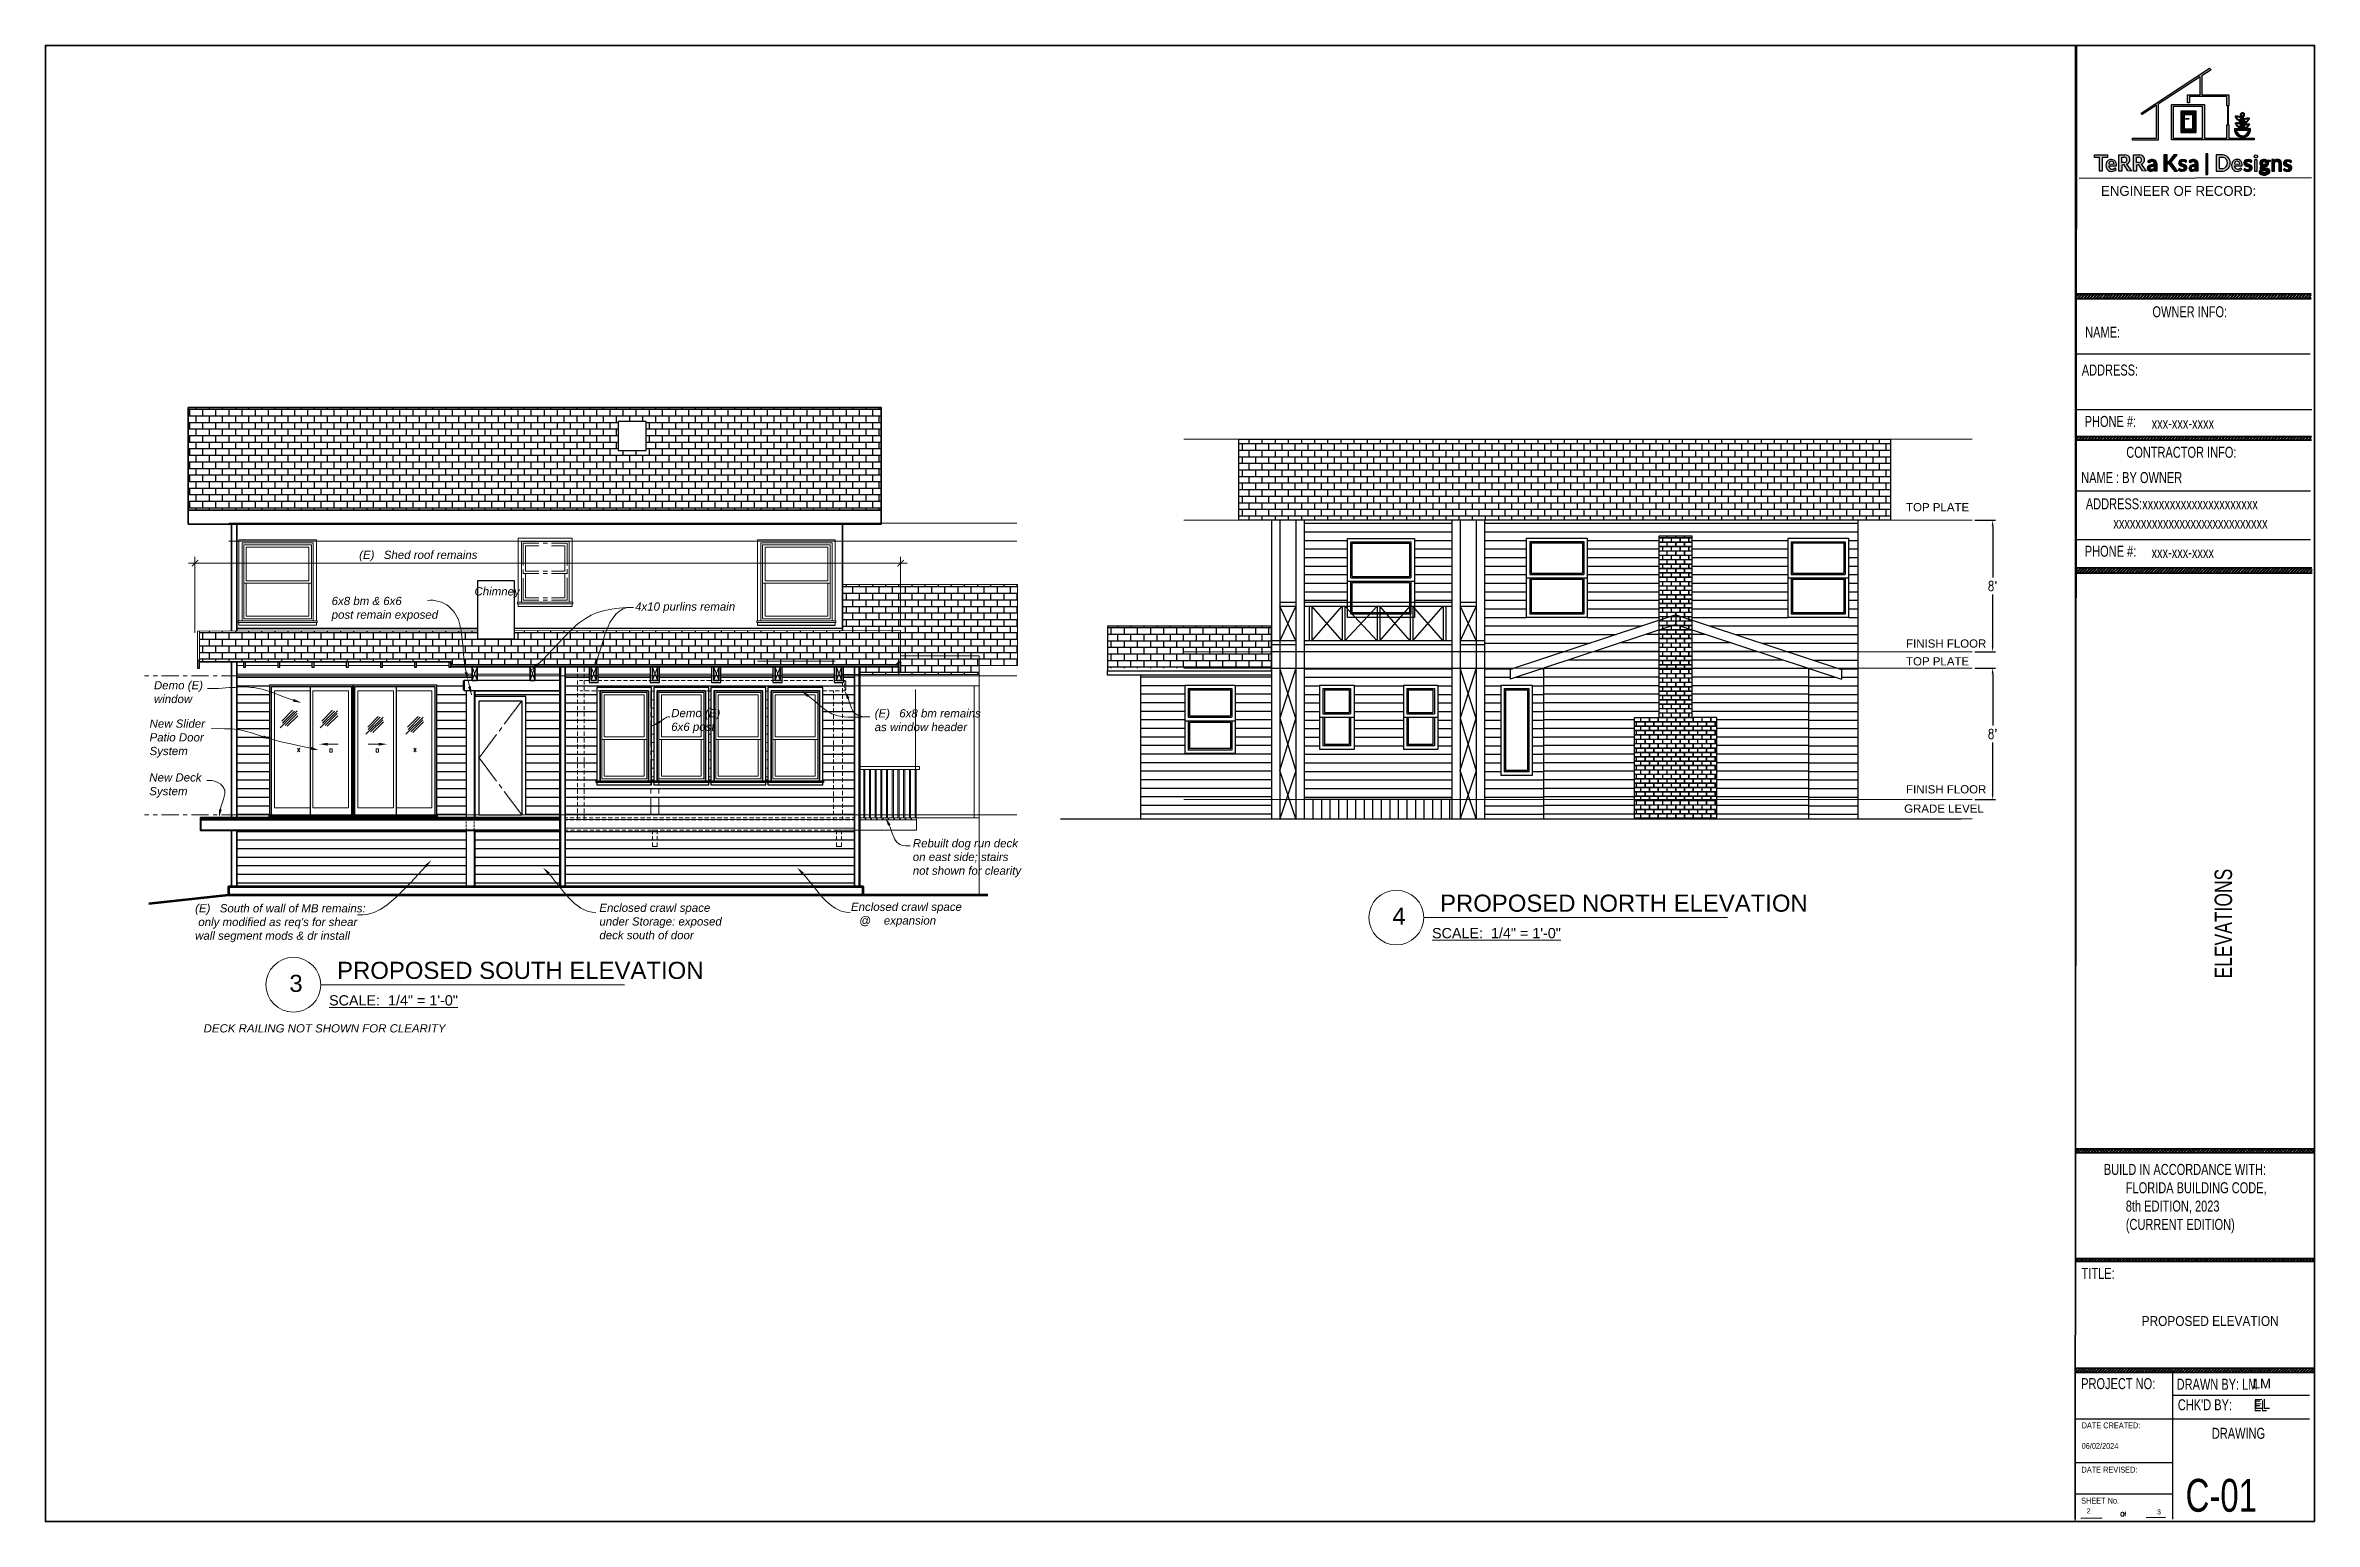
# Paper-space layout 'ELEVATIONS 2' of a CAD drawing. Header units: inches. Extents: x 0.8 to 35.3, y 0.7 to 23.2.
# The model-space entities are those that its viewports show. They can reach past a viewport. Long polylines and large blocks are cut down to what shows.
import ezdxf

# ---------------------------------------------------------------- set-up
doc = ezdxf.new("R2010")
doc.units = ezdxf.units.IN
doc.header["$LTSCALE"] = 0.5
doc.header["$MEASUREMENT"] = 0
doc.linetypes.add('Grid Line 1_2_', pattern=[0.875, 0.5, -0.125, 0.125, -0.125])
doc.layers.get('Defpoints').update_dxf_attribs({"color": 140})
for name, color, linetype, lineweight in [('A-Anno-Titl-Bdry', 239, 'Continuous', 35), ('A-Anno-Titl-Note', 231, 'Continuous', 25), ('A-Anno-Titl-Otln', 236, 'Continuous', 35), ('A-Anno-Titl-Thin', 231, 'Continuous', 25), ('A-GENM', 13, 'Continuous', 9), ('S-Text', 3, 'Continuous', 0), ('TXT', 4, 'Continuous', 9)]:
    doc.layers.add(name, color=color, linetype=linetype, lineweight=lineweight)
for name, color, linetype in [('PDF_0', 7, 'Continuous'), ('PDF_A-COLS', 7, 'Continuous'), ('PDF_A-DOOR', 7, 'Continuous'), ('PDF_A-FLOR', 7, 'Continuous'), ('PDF_A-FLOR-HRAL', 7, 'Continuous'), ('PDF_A-FLOR-LEVL', 7, 'Continuous'), ('PDF_A-Window', 7, 'Continuous'), ('PDF_A-Window-exs', 7, 'Continuous'), ('PDF_C-TOPO', 7, 'Continuous'), ('PDF_centerlines', 7, 'Continuous'), ('PDF_Demo-section', 7, 'Continuous'), ('PDF_Dim48', 7, 'Continuous'), ('PDF_Hatch-siding', 7, 'Continuous'), ('PDF_Hidden1', 7, 'Continuous'), ('PDF_I-WALL', 7, 'Continuous'), ('PDF_Layer1', 7, 'Continuous'), ('PDF_Layer2', 7, 'Continuous'), ('PDF_Layer3', 7, 'Continuous'), ('PDF_Layer30', 7, 'Continuous'), ('PDF_Layer4', 7, 'Continuous'), ('PDF_Layer5', 7, 'Continuous'), ('PDF_Layer6', 7, 'Continuous'), ('PDF_Layer8', 7, 'Continuous'), ('PDF_LEADER', 7, 'Continuous'), ('PDF_Text-Win-Label', 7, 'Continuous'), ('Title Block', 7, 'Continuous')]:
    doc.layers.add(name, color=color, linetype=linetype)
doc.styles.add('100A', font='arch.shx', dxfattribs={"width": 0.9, "height": 6.4})
doc.styles.add('Annotative', font='arch.shx', dxfattribs={"width": 0.75})
doc.styles.add('ARCH', font='arch.shx')
doc.styles.add('ARIAL', font='arial.ttf')
doc.styles.add('Lmar Style', font='arch.shx', dxfattribs={"width": 0.75})
doc.styles.add('PDF Arial Italic', font='ariali.ttf')
doc.styles.add('RomanS', font='romans.shx')
doc.styles.get("Standard").update_dxf_attribs({"font": 'romans.shx', "width": 0.75})
doc.dimstyles.new('STANDARD$0', dxfattribs={"dimscale": 0, "dimtxt": 3, "dimasz": 4, "dimexe": 4, "dimexo": 4, "dimgap": 1, "dimtad": 1, "dimdec": 0, "dimzin": 1, "dimdsep": 46, "dimlunit": 4, "dimtxsty": 'Standard', "dimblk1": 'OBLIQUE', "dimblk2": 'OBLIQUE', "dimsah": 1, "dimcen": 0, "dimdle": 2, "dimclrd": 8, "dimclre": 8, "dimclrt": 256, "dimadec": 5, "dimazin": 0, "dimtfac": 1, "dimtdec": 0, "dimtix": 1, "dimtmove": 2, "dimatfit": 3, "dimldrblk": 'OBLIQUE', "dimfxl": 1, "dimtolj": 1, "dimtzin": 3, "dimarcsym": 0})
pattern_1 = [(45, (5.927834, 0.04212), (-0.02365764, 0.02365764), []), (45, (5.943606, 0.04212), (-0.02365764, 0.02365764), [])]
pattern_2 = [(180, (-30658.4546, 1813.673), (-4e-16, -6.25), [])]
pattern_3 = [(0, (-30658.4546, 1813.673), (0, 4.8), []), (90, (-30658.4546, 1813.673), (-4.8, 4.8), [4.8, -4.8])]
pattern_4 = [(180, (-27621.6423, 3619.555), (-4e-16, -6.25), [])]
pattern_5 = [(0, (-27621.6423, 3619.555), (0, 4.8), []), (90, (-27621.6423, 3619.555), (-4.8, 4.8), [4.8, -4.8])]

psp = doc.layouts.new('ELEVATIONS 2')

# ---------------------------------------------------------------- texts
at = {"color": 0, "transparency": 33554687, "insert": (32.695, 3.858), "char_height": 0.15, "attachment_point": 1, "style": '100A'}
psp.add_mtext_dynamic_manual_height_columns('PROPOSED ELEVATION', width=4.26673, gutter_width=0.469, heights=[0], dxfattribs=at)
at = {"attachment_point": 1, "style": 'ARCH'}
for s, width, insert, char_height in [('LM', 1.76147, (34.386, 2.906), 0.15), ('EL', 1.76147, (34.404, 2.596), 0.15), ('2', 1.76147, (31.857, 0.934), 0.08), ('3', 0.78608, (32.928, 0.918), 0.0782)]:
    psp.add_mtext_dynamic_manual_height_columns(s, width=width, gutter_width=0.469, heights=[0], dxfattribs=dict(at, insert=insert, char_height=char_height))
at = {"insert": (33.364, 1.38), "char_height": 0.5, "width": 0.78608, "attachment_point": 1, "style": 'Annotative'}
psp.add_mtext('C-01', dxfattribs=at)

msp = doc.modelspace()

# ---------------------------------------------------------------- texts
at = {"layer": 'A-GENM', "linetype": 'Grid Line 1_2_', "char_height": 6, "width": 133.926, "attachment_point": 1, "style": 'ARIAL'}
for s, insert in [('TOP PLATE', (5893.7, 2840.6)), ('FINISH FLOOR', (5893.7, 2741)), ('TOP PLATE', (5893.7, 2728)), ('FINISH FLOOR', (5893.7, 2634.5)), ('GRADE LEVEL', (5892.3, 2620.4))]:
    msp.add_mtext(s, dxfattribs=dict(at, insert=insert))
at = {"layer": 'S-Text', "attachment_point": 1, "style": 'ARIAL'}
for s, width, insert, char_height in [('\\A1;{\\LSCALE:  1/4" = 1\'-0"}', 247.262, (5163, 3188.1), 7.5), ('PROPOSED NORTH ELEVATION', 352.849, (5553.1, 2554.6), 12.5), ('4', 352.849, (5518.2, 2545.1), 12.5), ('\\A1;{\\LSCALE:  1/4" = 1\'-0"}', 247.262, (5547.2, 2530.2), 7.5), ('PROPOSED SOUTH ELEVATION', 352.849, (4746.9, 2505.5), 12.5), ('3', 352.849, (4712, 2496), 12.5), ('\\A1;{\\LSCALE:  1/4" = 1\'-0"}', 247.262, (4741, 2481.1), 7.5)]:
    msp.add_mtext_dynamic_manual_height_columns(s, width=width, gutter_width=5, heights=[0], dxfattribs=dict(at, insert=insert, char_height=char_height))
at = {"layer": 'S-Text', "char_height": 6, "width": 294.306, "attachment_point": 1, "style": 'PDF Arial Italic'}
for s, insert in [('\\pxi-3,l4,t4;(E)^IShed roof remains', (4757, 2805.8)), ('\\pxi-3,l4,t4;6x8 bm & 6x6\\Ppost remain exposed', (4736.9, 2772.1)), ('Chimney', (4847.3, 2779.1)), ('\\pxi-3,l4,t4;4x10 purlins remain', (4958.7, 2768)), ('Demo (E)\\Pwindow', (4613, 2710.5)), ('Demo (E)\\P6x6 post', (4991.1, 2690.2)), ('\\pxi-3,l4,t4;(E)^I6x8 bm remains\\Pas window header', (5133.8, 2690)), ('New Slider\\PPatio Door\\PSystem', (4609.8, 2682.5)), ('New Deck \\PSystem', (4609.6, 2643.2)), ('Rebuilt dog run deck\\Pon east side; stairs\\Pnot shown for clearity', (5167.7, 2595.1)), ("\\pxi-3,l4,t4;(E)^ISouth of wall of MB remains:\\P only modified as req's for shear\\Pwall segment mods & dr install", (4637.1, 2547.6)), ('\\pxi-3,l4,t4;Enclosed crawl space\\Punder Storage: exposed\\Pdeck south of door', (4932.6, 2548)), ('\\pxi-3,l4,t4;Enclosed crawl space\\P\\pl5,t5;@^Iexpansion', (5116.5, 2548.7)), ('\\pxi-3,l4,t4;DECK RAILING NOT SHOWN FOR CLEARITY', (4643.3, 2459.9))]:
    msp.add_mtext(s, dxfattribs=dict(at, insert=insert))

# ---------------------------------------------------------------- blocks, each defined once
blk = doc.blocks.new('TB-24X36')
h = blk.add_hatch(color=256)
h.dxf.hatch_style = 1
h.paths.add_polyline_path([(32.814, 22.069), (32.814, 21.797), (32.619, 21.797), (32.619, 21.673), (32.649, 21.673), (32.649, 21.77), (33.219, 21.77), (33.219, 21.628), (33.232, 21.628), (33.232, 21.343), (33.219, 21.343), (33.219, 21.137), (32.878, 21.137), (32.878, 21.648), (32.377, 21.648), (32.377, 21.111), (33.635, 21.111), (33.635, 21.138), (33.248, 21.138), (33.248, 21.343), (33.238, 21.343), (33.238, 21.628), (33.248, 21.628), (33.248, 21.795), (32.84, 21.795), (32.84, 22.084), (32.981, 22.176), (32.956, 22.201), (31.913, 21.519), (31.929, 21.496), (32.147, 21.639), (32.147, 21.139), (31.78, 21.139), (31.78, 21.109), (32.174, 21.109), (32.174, 21.655)])
h.paths.add_polyline_path([(32.403, 21.619), (32.847, 21.619), (32.847, 21.139), (32.403, 21.139)], flags=16)
h.paths.add_polyline_path([(32.516, 21.548), (32.752, 21.548), (32.752, 21.224), (32.516, 21.224)], flags=0)
h.paths.add_polyline_path([(32.544, 21.52), (32.725, 21.52), (32.725, 21.252), (32.544, 21.252)], flags=0)
h.paths.add_polyline_path([(32.563, 21.5), (32.705, 21.5), (32.705, 21.271), (32.563, 21.271)], flags=0)
h.paths.add_polyline_path([(32.57, 21.494), (32.699, 21.494), (32.699, 21.278), (32.57, 21.278)], flags=0)
h.paths.add_polyline_path([(32.589, 21.436), (32.64, 21.436), (32.64, 21.428), (32.589, 21.428)], flags=0)
h.paths.add_polyline_path([(32.705, 21.5), (32.563, 21.5), (32.563, 21.271), (32.705, 21.271)], flags=0)
h = blk.add_hatch(color=256)
h.dxf.hatch_style = 1
h.paths.add_polyline_path([(32.752, 21.548), (32.516, 21.548), (32.516, 21.224), (32.752, 21.224)])
h.paths.add_polyline_path([(32.725, 21.52), (32.725, 21.252), (32.544, 21.252), (32.544, 21.52)], flags=16)
h.paths.add_polyline_path([(32.705, 21.5), (32.705, 21.271), (32.563, 21.271), (32.563, 21.5)], flags=0)
h.paths.add_polyline_path([(32.699, 21.494), (32.699, 21.278), (32.57, 21.278), (32.57, 21.494)], flags=0)
h.paths.add_polyline_path([(32.64, 21.436), (32.64, 21.428), (32.589, 21.428), (32.589, 21.436)], flags=0)
h = blk.add_hatch(color=256)
h.dxf.hatch_style = 1
h.paths.add_polyline_path([(32.705, 21.5), (32.563, 21.5), (32.563, 21.271), (32.705, 21.271)])
h.paths.add_polyline_path([(32.699, 21.494), (32.699, 21.278), (32.57, 21.278), (32.57, 21.494)], flags=16)
h.paths.add_polyline_path([(32.64, 21.436), (32.64, 21.428), (32.589, 21.428), (32.589, 21.436)], flags=0)
h.paths.add_polyline_path([(32.64, 21.436), (32.589, 21.436), (32.589, 21.428), (32.64, 21.428)], flags=0)
h = blk.add_hatch(color=256)
h.dxf.hatch_style = 1
edge = h.paths.add_edge_path()
edge.add_arc((33.457, 21.493), 0.0337, 292.0716, 609.5125)
edge.add_line((33.445, 21.461), (33.445, 21.437))
edge.add_spline(control_points=[(33.445, 21.437), (33.438, 21.447), (33.415, 21.477), (33.374, 21.474), (33.345, 21.471)], knot_values=[0.000147, 0.000147, 0.000147, 0.000147, 0.056937, 0.18961, 0.18961, 0.18961, 0.18961], degree=3, periodic=0)
edge.add_spline(control_points=[(33.345, 21.471), (33.349, 21.464), (33.366, 21.437), (33.397, 21.386), (33.433, 21.406), (33.445, 21.413)], knot_values=[0.000093, 0.000093, 0.000093, 0.000093, 0.044317, 0.163563, 0.228901, 0.228901, 0.228901, 0.228901], degree=3, periodic=0)
edge.add_line((33.445, 21.413), (33.445, 21.334))
edge.add_spline(control_points=[(33.445, 21.334), (33.438, 21.344), (33.415, 21.375), (33.374, 21.371), (33.345, 21.368)], knot_values=[0.000048, 0.000048, 0.000048, 0.000048, 0.056937, 0.18961, 0.18961, 0.18961, 0.18961], degree=3, periodic=0)
edge.add_spline(control_points=[(33.345, 21.368), (33.349, 21.361), (33.366, 21.335), (33.397, 21.283), (33.433, 21.303), (33.445, 21.31)], knot_values=[0.000029, 0.000029, 0.000029, 0.000029, 0.044253, 0.163499, 0.228901, 0.228901, 0.228901, 0.228901], degree=3, periodic=0)
edge.add_line((33.445, 21.31), (33.445, 21.283))
edge.add_line((33.445, 21.283), (33.335, 21.283))
edge.add_arc((33.458, 21.271), 0.123, 174.3758, 365.6304)
edge.add_line((33.58, 21.283), (33.507, 21.283))
edge.add_spline(control_points=[(33.507, 21.283), (33.507, 21.283), (33.505, 21.283), (33.503, 21.283), (33.502, 21.283)], knot_values=[0.057332, 0.057332, 0.057332, 0.057332, 0.059217, 0.067464, 0.067464, 0.067464, 0.067464], degree=3, periodic=0)
edge.add_line((33.502, 21.283), (33.47, 21.283))
edge.add_line((33.47, 21.283), (33.47, 21.296))
edge.add_spline(control_points=[(33.47, 21.296), (33.48, 21.29), (33.491, 21.284), (33.502, 21.283)], knot_values=[0, 0, 0, 0, 0.057332, 0.057332, 0.057332, 0.057332], degree=3, periodic=0)
edge.add_line((33.502, 21.283), (33.507, 21.283))
edge.add_spline(control_points=[(33.507, 21.283), (33.527, 21.285), (33.549, 21.321), (33.566, 21.347), (33.57, 21.354)], knot_values=[0.067464, 0.067464, 0.067464, 0.067464, 0.184823, 0.229048, 0.229048, 0.229048, 0.229048], degree=3, periodic=0)
edge.add_spline(control_points=[(33.57, 21.354), (33.541, 21.357), (33.5, 21.361), (33.477, 21.33), (33.47, 21.321)], knot_values=[0, 0, 0, 0, 0.132673, 0.189716, 0.189716, 0.189716, 0.189716], degree=3, periodic=0)
edge.add_line((33.47, 21.321), (33.47, 21.386))
edge.add_spline(control_points=[(33.47, 21.386), (33.482, 21.379), (33.517, 21.359), (33.549, 21.411), (33.565, 21.437), (33.57, 21.444)], knot_values=[0, 0, 0, 0, 0.065431, 0.184676, 0.228901, 0.228901, 0.228901, 0.228901], degree=3, periodic=0)
edge.add_spline(control_points=[(33.57, 21.444), (33.541, 21.447), (33.5, 21.451), (33.477, 21.42), (33.47, 21.41)], knot_values=[0, 0, 0, 0, 0.132673, 0.18961, 0.18961, 0.18961, 0.18961], degree=3, periodic=0)
edge.add_line((33.47, 21.41), (33.47, 21.461))
edge = h.paths.add_edge_path(flags=16)
edge.add_spline(control_points=[(33.433, 21.431), (33.428, 21.426), (33.416, 21.416), (33.383, 21.422), (33.373, 21.444), (33.367, 21.457)], knot_values=[0, 0, 0, 0, 0.031107, 0.077894, 0.146017, 0.146017, 0.146017, 0.146017], degree=3, periodic=0)
edge.add_spline(control_points=[(33.367, 21.457), (33.385, 21.459), (33.414, 21.461), (33.428, 21.439), (33.433, 21.431)], knot_values=[0, 0, 0, 0, 0.082948, 0.129225, 0.129225, 0.129225, 0.129225], degree=3, periodic=0)
h.paths.add_polyline_path([(33.439, 21.493, -1), (33.475, 21.493, -1)], flags=16)
edge = h.paths.add_edge_path(flags=16)
edge.add_spline(control_points=[(33.482, 21.404), (33.487, 21.412), (33.501, 21.434), (33.529, 21.432), (33.547, 21.43)], knot_values=[0, 0, 0, 0, 0.046277, 0.129225, 0.129225, 0.129225, 0.129225], degree=3, periodic=0)
edge.add_spline(control_points=[(33.547, 21.43), (33.542, 21.417), (33.532, 21.395), (33.498, 21.389), (33.486, 21.4), (33.482, 21.404)], knot_values=[0, 0, 0, 0, 0.068123, 0.11491, 0.146017, 0.146017, 0.146017, 0.146017], degree=3, periodic=0)
edge = h.paths.add_edge_path(flags=16)
edge.add_spline(control_points=[(33.367, 21.354), (33.385, 21.356), (33.414, 21.359), (33.428, 21.336), (33.433, 21.328)], knot_values=[0, 0, 0, 0, 0.082948, 0.129225, 0.129225, 0.129225, 0.129225], degree=3, periodic=0)
edge.add_spline(control_points=[(33.433, 21.328), (33.428, 21.324), (33.416, 21.313), (33.383, 21.32), (33.373, 21.341), (33.367, 21.354)], knot_values=[0, 0, 0, 0, 0.031107, 0.077894, 0.146017, 0.146017, 0.146017, 0.146017], degree=3, periodic=0)
edge = h.paths.add_edge_path(flags=16)
edge.add_spline(control_points=[(33.482, 21.314), (33.487, 21.322), (33.501, 21.345), (33.529, 21.342), (33.548, 21.341)], knot_values=[0, 0, 0, 0, 0.046277, 0.129225, 0.129225, 0.129225, 0.129225], degree=3, periodic=0)
edge.add_spline(control_points=[(33.548, 21.341), (33.542, 21.328), (33.532, 21.306), (33.498, 21.3), (33.486, 21.31), (33.482, 21.314)], knot_values=[0, 0, 0, 0, 0.068123, 0.11491, 0.146017, 0.146017, 0.146017, 0.146017], degree=3, periodic=0)
h.paths.add_polyline_path([(33.55, 21.257, -0.874805), (33.363, 21.257)], flags=16)
h = blk.add_hatch(color=256)
h.dxf.hatch_style = 1
h.paths.add_polyline_path([(33.473, 21.36, 1), (33.498, 21.36, 1)])
h.paths.add_polyline_path([(33.493, 21.36, -1), (33.477, 21.36, -1)], flags=16)
h.paths.add_polyline_path([(33.407, 21.382, 1), (33.44, 21.382, 1)])
h.paths.add_polyline_path([(33.435, 21.382, -1), (33.412, 21.382, -1)], flags=16)
h = blk.add_hatch(color=256)
h.dxf.hatch_style = 1
h.paths.add_polyline_path([(31.323, 20.844), (31.402, 20.844), (31.402, 20.883), (31.204, 20.883), (31.204, 20.845), (31.279, 20.845), (31.279, 20.636), (31.323, 20.636)])
h.paths.add_polyline_path([(31.378, 20.725, 0.725804), (31.534, 20.663), (31.516, 20.685, -0.702511), (31.421, 20.717), (31.539, 20.717, 1.160584)])
h.paths.add_polyline_path([(31.501, 20.743), (31.423, 20.745, -1.06753)], flags=16)
h.paths.add_polyline_path([(31.666, 20.882), (31.575, 20.882), (31.575, 20.635), (31.622, 20.636), (31.622, 20.728, -0.066341), (31.655, 20.73), (31.711, 20.639), (31.766, 20.637), (31.691, 20.74, 0.919487)])
h.paths.add_polyline_path([(31.621, 20.848), (31.654, 20.848, -1.053423), (31.656, 20.766), (31.621, 20.765)], flags=16)
h.paths.add_polyline_path([(31.888, 20.883), (31.797, 20.883), (31.797, 20.635), (31.845, 20.636), (31.845, 20.728, -0.066341), (31.877, 20.73), (31.933, 20.639), (31.988, 20.638), (31.913, 20.74, 0.919487)])
h.paths.add_polyline_path([(31.843, 20.848), (31.876, 20.848, -1.053423), (31.878, 20.766), (31.843, 20.765)], flags=16)
h.paths.add_polyline_path([(33.292, 20.725, 0.725804), (33.448, 20.664), (33.429, 20.685, -0.702511), (33.334, 20.718), (33.452, 20.718, 1.160584)])
h.paths.add_polyline_path([(33.337, 20.746, -1.06753), (33.415, 20.744)], flags=16)
h = blk.add_hatch(color=256)
h.dxf.hatch_style = 1
h.paths.add_polyline_path([(32.121, 20.805, 0.311148), (32.017, 20.788, 0.727512), (32.035, 20.769, 0.021646), (32.064, 20.78, -0.539298), (32.111, 20.757), (32.111, 20.736, 0.133292), (32.024, 20.715, 0.475606), (32.021, 20.647, 0.365876), (32.114, 20.658), (32.12, 20.639), (32.129, 20.634), (32.151, 20.634), (32.151, 20.751, 0.301099)])
h.paths.add_polyline_path([(32.111, 20.711), (32.111, 20.682, -0.390959), (32.053, 20.669, -0.388833), (32.049, 20.692, -0.252119), (32.076, 20.708)], flags=16)
h = blk.add_hatch(color=256)
h.dxf.hatch_style = 1
h.paths.add_polyline_path([(32.464, 20.882), (32.413, 20.882), (32.331, 20.78), (32.308, 20.78), (32.308, 20.884), (32.262, 20.884), (32.262, 20.637), (32.31, 20.637), (32.31, 20.745), (32.335, 20.745), (32.42, 20.637), (32.47, 20.637), (32.376, 20.764), (32.37, 20.77)])
h = blk.add_hatch(color=256)
h.dxf.hatch_style = 1
h.paths.add_polyline_path([(32.528, 20.754, -0.541614), (32.537, 20.784, -0.211981), (32.588, 20.775, 0.771475), (32.604, 20.794, 0.363384), (32.498, 20.793, 0.561554), (32.518, 20.716), (32.56, 20.701, -0.724739), (32.55, 20.661, -0.120496), (32.506, 20.673, 0.667097), (32.485, 20.652, 0.385681), (32.601, 20.659, 0.540897), (32.578, 20.733)])
h = blk.add_hatch(color=256)
h.dxf.hatch_style = 1
h.paths.add_polyline_path([(32.749, 20.804, 0.311148), (32.645, 20.786, 0.727512), (32.663, 20.767, 0.021646), (32.692, 20.779, -0.539298), (32.739, 20.756), (32.739, 20.735, 0.133292), (32.652, 20.713, 0.475606), (32.649, 20.645, 0.365876), (32.742, 20.656), (32.748, 20.638), (32.757, 20.633), (32.779, 20.633), (32.779, 20.75, 0.301099)])
h.paths.add_polyline_path([(32.739, 20.709), (32.739, 20.68, -0.390959), (32.681, 20.667, -0.388833), (32.677, 20.69, -0.252119), (32.704, 20.706)], flags=16)
h = blk.add_hatch(color=256)
h.dxf.hatch_style = 1
h.paths.add_polyline_path([(32.932, 20.9), (32.901, 20.9), (32.901, 20.583), (32.932, 20.583)])
h = blk.add_hatch(color=256)
h.dxf.hatch_style = 1
h.paths.add_polyline_path([(33.159, 20.883), (33.057, 20.884), (33.057, 20.635), (33.161, 20.635, 0.89591)])
h.paths.add_polyline_path([(33.161, 20.677), (33.101, 20.677), (33.101, 20.845), (33.167, 20.845, -0.778769)], flags=16)
h.paths.add_polyline_path([(33.68, 20.81), (33.638, 20.81), (33.638, 20.637), (33.68, 20.637)])
h.paths.add_polyline_path([(33.636, 20.861, 1), (33.687, 20.861, 1)])
h = blk.add_hatch(color=256)
h.dxf.hatch_style = 1
h.paths.add_polyline_path([(33.521, 20.752, -0.541614), (33.53, 20.782, -0.211981), (33.581, 20.773, 0.771475), (33.597, 20.792, 0.363384), (33.491, 20.791, 0.561554), (33.511, 20.714), (33.553, 20.699, -0.724739), (33.543, 20.659, -0.120496), (33.5, 20.672, 0.667097), (33.478, 20.65, 0.385681), (33.594, 20.657, 0.540897), (33.571, 20.731)])
h = blk.add_hatch(color=256)
h.dxf.hatch_style = 1
edge = h.paths.add_edge_path()
edge.add_ellipse((33.787, 20.757), major_axis=(0.0674, 0), ratio=0.839251, start_angle=251.0262, end_angle=378.0221)
edge.add_line((33.851, 20.775), (33.878, 20.785))
edge.add_line((33.878, 20.785), (33.878, 20.802))
edge.add_line((33.878, 20.802), (33.828, 20.802))
edge.add_ellipse((33.787, 20.757), major_axis=(0.0674, 0), ratio=0.839251, start_angle=412.6517, end_angle=593.8347)
edge.add_arc((33.755, 20.682), 0.0305, 104.0661, 241.2618)
edge.add_arc((33.748, 20.62), 0.0367, 102.2675, 255.5413)
edge.add_arc((33.785, 20.687), 0.113, 245.8832, 316.0011)
edge.add_arc((33.83, 20.633), 0.0444, 326.437, 449.1029)
edge.add_line((33.831, 20.678), (33.771, 20.679))
edge.add_arc((33.777, 20.693), 0.0159, 137.7006, 245.2707, ccw=False)
edge = h.paths.add_edge_path(flags=16)
edge.add_ellipse((33.788, 20.758), major_axis=(0.0307, 0), ratio=0.742552, start_angle=0, end_angle=360)
edge = h.paths.add_edge_path(flags=16)
edge.add_ellipse((33.789, 20.629), major_axis=(0.0418, 0), ratio=0.42029, start_angle=0, end_angle=360)
h = blk.add_hatch(color=256)
h.dxf.hatch_style = 1
h.paths.add_polyline_path([(34.009, 20.764), (34.009, 20.638), (34.051, 20.638), (34.051, 20.763, 0.67117), (33.942, 20.791), (33.942, 20.811), (33.904, 20.812), (33.904, 20.637), (33.945, 20.637), (33.945, 20.763, -0.541952)])
h = blk.add_hatch(color=256)
h.dxf.hatch_style = 1
h.paths.add_polyline_path([(34.126, 20.751, -0.541614), (34.135, 20.781, -0.211981), (34.186, 20.772, 0.771475), (34.202, 20.79, 0.363384), (34.095, 20.79, 0.561554), (34.115, 20.712), (34.158, 20.698, -0.724739), (34.147, 20.658, -0.120496), (34.104, 20.67, 0.667097), (34.082, 20.649, 0.385681), (34.199, 20.655, 0.540897), (34.175, 20.729)])
h = blk.add_hatch()
h.set_pattern_fill('ANSI32', color=256, scale=0.089219)
h.set_pattern_definition([(45, (-3.78282, -0.866356), (-0.023657639, 0.023657639), []), (45, (-3.76705, -0.866356), (-0.023657639, 0.023657639), [])])
h.paths.add_polyline_path([(34.504, 18.767), (30.926, 18.767), (30.926, 18.695), (34.504, 18.695)])
h = blk.add_hatch()
h.set_pattern_fill('ANSI32', color=256, scale=0.089219)
h.set_pattern_definition([(45, (5.93962, 3.424058), (-0.02365764, 0.02365764), []), (45, (5.95539, 3.424058), (-0.02365764, 0.02365764), [])])
h.paths.add_polyline_path([(34.51, 16.597), (30.924, 16.597), (30.924, 16.544), (34.51, 16.544)])
h.paths.add_polyline_path([(34.516, 14.6), (30.922, 14.6), (30.922, 14.518), (34.516, 14.518)])
h = blk.add_hatch()
h.set_pattern_fill('ANSI32', color=256, scale=0.089219)
h.set_pattern_definition(pattern_1)
h.paths.add_polyline_path([(34.54, 5.759), (30.914, 5.759), (30.914, 5.694), (34.54, 5.694)])
h = blk.add_hatch()
h.set_pattern_fill('ANSI32', color=256, scale=0.089219)
h.set_pattern_definition(pattern_1)
h.paths.add_polyline_path([(34.543, 4.09), (30.912, 4.09), (30.912, 4.042), (34.543, 4.042)])
h.paths.add_polyline_path([(34.549, 2.42), (30.911, 2.419), (30.911, 2.352), (34.549, 2.352)])
for p, q in [((33.445, 21.437), (33.445, 21.461)), ((33.47, 21.461), (33.47, 21.41)), ((33.335, 21.283), (33.445, 21.283)), ((33.363, 21.257), (33.55, 21.257)), ((33.445, 21.334), (33.445, 21.413)), ((33.445, 21.283), (33.445, 21.31)), ((33.47, 21.386), (33.47, 21.321)), ((33.47, 21.296), (33.47, 21.283)), ((33.47, 21.283), (33.58, 21.283)), ((31.423, 20.745), (31.501, 20.743)), ((31.621, 20.765), (31.621, 20.848)), ((31.621, 20.848), (31.654, 20.848)), ((31.656, 20.766), (31.621, 20.765)), ((31.691, 20.74), (31.766, 20.637)), ((31.843, 20.765), (31.843, 20.848)), ((31.843, 20.848), (31.876, 20.848)), ((31.878, 20.766), (31.843, 20.765)), ((31.913, 20.74), (31.988, 20.638)), ((32.111, 20.736), (32.111, 20.757)), ((32.151, 20.751), (32.151, 20.634)), ((32.578, 20.733), (32.528, 20.754)), ((32.739, 20.735), (32.739, 20.756)), ((32.779, 20.75), (32.779, 20.633)), ((33.159, 20.883), (33.057, 20.884)), ((33.337, 20.746), (33.415, 20.744)), ((33.571, 20.731), (33.521, 20.752)), ((33.828, 20.802), (33.878, 20.802)), ((33.878, 20.785), (33.851, 20.775)), ((33.878, 20.802), (33.878, 20.785)), ((33.942, 20.811), (33.904, 20.812)), ((33.942, 20.791), (33.942, 20.811)), ((34.009, 20.764), (34.009, 20.638)), ((34.051, 20.638), (34.051, 20.763)), ((34.175, 20.729), (34.126, 20.751)), ((30.971, 20.531), (34.506, 20.541)), ((31.534, 20.663), (31.516, 20.685)), ((31.622, 20.636), (31.575, 20.635)), ((31.622, 20.728), (31.622, 20.636)), ((31.711, 20.639), (31.655, 20.73)), ((31.766, 20.637), (31.711, 20.639)), ((31.845, 20.636), (31.797, 20.635)), ((31.845, 20.728), (31.845, 20.636)), ((31.933, 20.639), (31.877, 20.73)), ((31.988, 20.638), (31.933, 20.639)), ((32.076, 20.708), (32.111, 20.711)), ((32.111, 20.711), (32.111, 20.682)), ((32.12, 20.639), (32.114, 20.658)), ((32.129, 20.634), (32.12, 20.639)), ((32.151, 20.634), (32.129, 20.634)), ((32.518, 20.716), (32.56, 20.701)), ((32.704, 20.706), (32.739, 20.709)), ((32.739, 20.709), (32.739, 20.68)), ((32.748, 20.638), (32.742, 20.656)), ((32.757, 20.633), (32.748, 20.638)), ((32.779, 20.633), (32.757, 20.633)), ((33.448, 20.664), (33.429, 20.685)), ((33.511, 20.714), (33.553, 20.699)), ((33.831, 20.678), (33.771, 20.679)), ((34.009, 20.638), (34.051, 20.638)), ((34.115, 20.712), (34.158, 20.698))]:
    blk.add_line(p, q)
for points in [[(31.78, 21.139), (32.147, 21.139), (32.147, 21.639), (31.929, 21.496), (31.913, 21.519), (32.956, 22.201), (32.981, 22.176), (32.84, 22.084), (32.84, 21.795), (33.248, 21.795), (33.248, 21.628), (33.238, 21.628), (33.238, 21.343), (33.248, 21.343), (33.248, 21.138), (33.635, 21.138), (33.635, 21.111), (32.377, 21.111), (32.377, 21.648), (32.878, 21.648), (32.878, 21.137), (33.219, 21.137), (33.219, 21.343), (33.232, 21.343), (33.232, 21.628), (33.219, 21.628), (33.219, 21.77), (32.649, 21.77), (32.649, 21.673), (32.619, 21.673), (32.619, 21.797), (32.814, 21.797), (32.814, 22.069), (32.174, 21.655), (32.174, 21.109), (31.78, 21.109), (31.78, 21.139)], [(31.279, 20.636), (31.279, 20.845), (31.204, 20.845), (31.204, 20.883), (31.402, 20.883), (31.402, 20.844), (31.323, 20.844), (31.323, 20.636), (31.279, 20.636)], [(31.575, 20.635), (31.575, 20.882), (31.666, 20.882)], [(31.797, 20.635), (31.797, 20.883), (31.888, 20.883)], [(32.262, 20.884), (32.262, 20.637), (32.31, 20.637), (32.31, 20.745), (32.335, 20.745), (32.42, 20.637), (32.47, 20.637), (32.376, 20.764), (32.37, 20.77), (32.464, 20.882), (32.413, 20.882), (32.331, 20.78), (32.308, 20.78), (32.308, 20.884), (32.262, 20.884)], [(33.057, 20.884), (33.057, 20.635), (33.161, 20.635)], [(33.167, 20.845), (33.101, 20.845), (33.101, 20.677), (33.161, 20.677)], [(33.904, 20.812), (33.904, 20.637), (33.945, 20.637), (33.945, 20.763)], [(31.421, 20.717), (31.539, 20.717)], [(33.334, 20.718), (33.452, 20.718)]]:
    blk.add_lwpolyline(points)
for points in [[(32.847, 21.619), (32.403, 21.619), (32.403, 21.139), (32.847, 21.139)], [(32.752, 21.548), (32.516, 21.548), (32.516, 21.224), (32.752, 21.224)], [(32.725, 21.52), (32.544, 21.52), (32.544, 21.252), (32.725, 21.252)], [(32.705, 21.5), (32.563, 21.5), (32.563, 21.271), (32.705, 21.271)], [(32.699, 21.494), (32.57, 21.494), (32.57, 21.278), (32.699, 21.278)], [(32.589, 21.436), (32.64, 21.436), (32.64, 21.428), (32.589, 21.428)], [(32.932, 20.9), (32.901, 20.9), (32.901, 20.583), (32.932, 20.583)], [(33.68, 20.81), (33.638, 20.81), (33.638, 20.637), (33.68, 20.637)]]:
    blk.add_lwpolyline(points, close=True)
for centre, radius in [((33.457, 21.493), 0.0177), ((33.424, 21.382), 0.0164), ((33.424, 21.382), 0.0112), ((33.485, 21.36), 0.0123), ((33.485, 21.36), 0.00808), ((33.662, 20.861), 0.0252)]:
    blk.add_circle(centre, radius)
for centre, radius, start, end in [((33.457, 21.493), 0.0337, 292.0716, 249.5125), ((33.458, 21.271), 0.123, 174.3758, 5.6304), ((33.457, 21.269), 0.0943, 187.4891, 352.2075), ((31.459, 20.733), 0.0814, 348.7882, 185.7908), ((31.462, 20.747), 0.0391, 355.0959, 182.5788), ((31.657, 20.807), 0.0411, 268.384, 94.3452), ((31.673, 20.81), 0.0724, 284.7449, 95.1373), ((31.879, 20.807), 0.0411, 268.384, 94.3452), ((31.895, 20.81), 0.0724, 284.7449, 95.1373), ((32.029, 20.781), 0.0141, 151.7799, 295.9253), ((32.081, 20.721), 0.0932, 64.8122, 133.946), ((32.107, 20.566), 0.17, 88.592, 118.9612), ((31.915, 21.104), 0.356, 289.7445, 294.7046), ((32.08, 20.753), 0.0313, 7.1107, 120.4623), ((32.095, 20.756), 0.0559, 355.6321, 62.66), ((32.532, 20.761), 0.0471, 136.1609, 253.4271), ((32.551, 20.73), 0.0831, 50.249, 130.1302), ((32.543, 20.766), 0.0185, 106.2243, 219.9866), ((32.553, 20.722), 0.0637, 56.0241, 103.8979), ((32.594, 20.786), 0.0128, 244.2927, 34.8898), ((32.657, 20.78), 0.0141, 151.7799, 295.9253), ((32.709, 20.719), 0.0932, 64.8122, 133.946), ((32.735, 20.565), 0.17, 88.592, 118.9612), ((32.543, 21.102), 0.356, 289.7445, 294.7046), ((32.708, 20.752), 0.0313, 7.1107, 120.4623), ((32.723, 20.754), 0.0559, 355.6321, 62.66), ((33.147, 20.759), 0.125, 276.705, 84.1349), ((33.143, 20.762), 0.0869, 282.0209, 73.6623), ((33.373, 20.734), 0.0814, 348.7882, 185.7908), ((33.376, 20.747), 0.0391, 355.0959, 182.5788), ((33.525, 20.759), 0.0471, 136.1609, 253.4271), ((33.544, 20.728), 0.0831, 50.249, 130.1302), ((33.536, 20.764), 0.0185, 106.2243, 219.9866), ((33.546, 20.72), 0.0637, 56.0241, 103.8979), ((33.587, 20.784), 0.0128, 244.2927, 34.8898), ((33.991, 20.755), 0.0611, 7.8782, 143.3515), ((33.978, 20.743), 0.0384, 33.683, 147.5052), ((34.129, 20.757), 0.0471, 136.1609, 253.4271), ((34.148, 20.726), 0.0831, 50.249, 130.1302), ((34.14, 20.763), 0.0185, 106.2243, 219.9866), ((34.15, 20.719), 0.0637, 56.0241, 103.8979), ((34.191, 20.783), 0.0128, 244.2927, 34.8898), ((31.466, 20.719), 0.0884, 176.4881, 320.3773), ((31.474, 20.718), 0.0533, 180.9244, 321.2782), ((31.646, 20.608), 0.122, 86.0986, 101.2807), ((31.869, 20.608), 0.122, 86.0986, 101.2807), ((32.05, 20.68), 0.044, 126.2132, 227.9574), ((32.061, 20.707), 0.0725, 236.516, 316.9013), ((32.063, 20.682), 0.0174, 147.3715, 232.3625), ((32.077, 20.675), 0.0328, 92.4786, 149.0804), ((32.075, 20.707), 0.0439, 240.1244, 325.5383), ((32.5, 20.658), 0.0165, 66.8045, 201.633), ((32.539, 20.72), 0.087, 231.0203, 315.3831), ((32.554, 20.756), 0.0954, 240.4559, 267.9392), ((32.549, 20.683), 0.0219, 273.8367, 57.5659), ((32.565, 20.688), 0.0463, 320.6374, 74.2728), ((32.689, 20.706), 0.0725, 236.516, 316.9013), ((32.691, 20.681), 0.0174, 147.3715, 232.3625), ((32.705, 20.673), 0.0328, 92.4786, 149.0804), ((32.703, 20.705), 0.0439, 240.1244, 325.5383), ((33.38, 20.72), 0.0884, 176.4881, 320.3773), ((33.388, 20.719), 0.0533, 180.9244, 321.2782), ((33.493, 20.656), 0.0165, 66.8045, 201.633), ((33.532, 20.718), 0.087, 231.0203, 315.3831), ((33.547, 20.755), 0.0954, 240.4559, 267.9392), ((33.542, 20.681), 0.0219, 273.8367, 57.5659), ((33.559, 20.686), 0.0463, 320.6374, 74.2728), ((33.748, 20.62), 0.0367, 102.2675, 255.5413), ((33.755, 20.682), 0.0305, 104.0661, 241.2618), ((33.785, 20.687), 0.113, 245.8832, 316.0011), ((33.777, 20.693), 0.0159, 137.7006, 245.2707), ((33.83, 20.633), 0.0444, 326.437, 89.1029), ((34.097, 20.655), 0.0165, 66.8045, 201.633), ((34.137, 20.716), 0.087, 231.0203, 315.3831), ((34.151, 20.753), 0.0954, 240.4559, 267.9392), ((34.146, 20.68), 0.0219, 273.8367, 57.5659), ((34.163, 20.685), 0.0463, 320.6374, 74.2728)]:
    blk.add_arc(centre, radius, start, end)
for start_param, end_param in [(7.202131, 10.36437), (4.380209, 6.597731)]:
    blk.add_ellipse((33.787, 20.757), major_axis=(0.0674, 0), ratio=0.839251, start_param=start_param, end_param=end_param)
for centre, major_axis, ratio in [((33.788, 20.758), (0.0307, 0), 0.742552), ((33.789, 20.629), (0.0418, 0), 0.42029)]:
    blk.add_ellipse(centre, major_axis=major_axis, ratio=ratio)
for points in [[(33.445, 21.437), (33.422, 21.462), (33.345, 21.471)], [(33.445, 21.413), (33.409, 21.4), (33.359, 21.449), (33.345, 21.471)], [(33.433, 21.431), (33.416, 21.452), (33.367, 21.457)], [(33.433, 21.431), (33.418, 21.42), (33.391, 21.424), (33.367, 21.457)], [(33.47, 21.41), (33.492, 21.435), (33.57, 21.444)], [(33.47, 21.386), (33.506, 21.373), (33.556, 21.422), (33.57, 21.444)], [(33.482, 21.404), (33.499, 21.425), (33.547, 21.43)], [(33.482, 21.404), (33.497, 21.394), (33.524, 21.397), (33.547, 21.43)], [(33.445, 21.334), (33.422, 21.359), (33.345, 21.368)], [(33.445, 21.31), (33.409, 21.297), (33.359, 21.346), (33.345, 21.368)], [(33.433, 21.328), (33.416, 21.349), (33.367, 21.354)], [(33.433, 21.328), (33.418, 21.318), (33.391, 21.321), (33.367, 21.354)], [(33.47, 21.321), (33.492, 21.346), (33.57, 21.354)], [(33.47, 21.296), (33.506, 21.283), (33.556, 21.332), (33.57, 21.354)], [(33.482, 21.314), (33.499, 21.335), (33.548, 21.341)], [(33.482, 21.314), (33.497, 21.304), (33.524, 21.308), (33.548, 21.341)]]:
    blk.add_spline(points, degree=3)
at = {"layer": 'A-Anno-Titl-Bdry'}
for p, q in [((34.504, 18.767), (30.926, 18.767)), ((34.504, 18.695), (30.926, 18.695)), ((34.51, 16.597), (30.924, 16.597)), ((34.51, 16.544), (30.924, 16.544)), ((34.515, 14.6), (30.922, 14.6)), ((34.516, 14.518), (30.922, 14.518)), ((30.914, 5.759), (34.54, 5.759)), ((34.54, 5.694), (30.914, 5.694)), ((30.912, 4.09), (34.545, 4.09)), ((34.545, 4.042), (30.912, 4.042)), ((34.549, 2.419), (30.911, 2.419)), ((34.549, 2.353), (30.911, 2.352))]:
    blk.add_line(p, q, dxfattribs=at)
at = {"layer": 'A-Anno-Titl-Note'}
blk.add_line((32.394, 2.352), (32.394, 0.12), dxfattribs=at)
at = {"layer": 'A-Anno-Titl-Otln'}
blk.add_line((30.909, 0.122), (30.929, 22.549), dxfattribs=at)
blk.add_lwpolyline([(34.556, 0.084), (0, 0.084), (0, 22.549), (34.556, 22.549)], close=True, dxfattribs=at)
at = {"layer": 'A-Anno-Titl-Thin'}
for p, q in [((34.49, 17.853), (30.921, 17.853)), ((34.514, 17.003), (30.924, 17.002)), ((34.491, 15.765), (30.923, 15.765)), ((34.491, 15.027), (30.923, 15.027)), ((34.478, 2.004), (32.394, 2.004)), ((34.478, 1.641), (30.909, 1.641)), ((32.394, 0.979), (30.909, 0.979)), ((32.394, 0.501), (30.909, 0.501))]:
    blk.add_line(p, q, dxfattribs=at)
at = {"layer": 'TXT'}
for p, q in [((30.998, 0.138), (31.322, 0.138)), ((31.989, 0.144), (32.287, 0.144))]:
    blk.add_line(p, q, dxfattribs=at)
at = {"color": 0, "transparency": 33554687, "insert": (31.304, 20.41), "char_height": 0.15, "attachment_point": 1, "style": '100A'}
blk.add_mtext_dynamic_manual_height_columns('{\\W1;\\C256;ENGINEER OF RECORD: }', width=11.27442, gutter_width=0.0127, heights=[1.109], dxfattribs=at)
at = {"layer": 'A-Anno-Titl-Note', "style": 'Lmar Style', "width": 0.75}
for s, height, p in [('OWNER INFO:', 0.16728, (32.086, 18.412)), ('NAME: ', 0.1673, (31.062, 18.101)), ('ADDRESS:', 0.1673, (31.01, 17.525)), ('PHONE #:', 0.1673, (31.054, 16.743)), ('xxx-xxx-xxxx', 0.16728, (32.074, 16.715)), ('CONTRACTOR INFO:', 0.16728, (31.688, 16.274)), ('NAME : BY OWNER ', 0.16728, (31.001, 15.889)), ('ADDRESS:xxxxxxxxxxxxxxxxxxxxx', 0.16728, (31.072, 15.489)), ('xxxxxxxxxxxxxxxxxxxxxxxxxxxx', 0.16728, (31.491, 15.197)), ('PHONE #: ', 0.1673, (31.056, 14.768)), ('xxx-xxx-xxxx', 0.16728, (32.072, 14.748)), ('TITLE: ', 0.1673, (31.007, 3.777)), ('PROJECT NO:', 0.16728, (31.001, 2.1)), ('DRAWN BY: LM', 0.16728, (32.455, 2.091)), ("CHK'D BY:", 0.1673, (32.473, 1.778)), ('EL', 0.1673, (33.627, 1.762)), ('DATE CREATED:', 0.08922, (31.008, 1.504)), ('DRAWING', 0.1673, (32.991, 1.344)), ('06/02/2024', 0.0892, (31.008, 1.191)), ('DATE REVISED:', 0.08922, (31.006, 0.829)), ('SHEET No.', 0.0892, (31, 0.358))]:
    blk.add_text(s, height=height, dxfattribs=at).set_placement(p)
blk.add_text(' ELEVATIONS', height=0.26533, rotation=90, dxfattribs=at).set_placement((33.298, 8.275))
at = {"layer": 'A-Anno-Titl-Note', "insert": (31.346, 5.527), "char_height": 0.16728, "attachment_point": 1, "style": 'Lmar Style'}
blk.add_mtext_dynamic_manual_height_columns('\\A1;BUILD IN ACCORDANCE WITH:\\P\\pxl2;FLORIDA BUILDING CODE,\\P8th EDITION, 2023\\P(CURRENT EDITION)', width=3.71368, gutter_width=0.884, heights=[0], dxfattribs=at)
at = {"layer": 'TXT', "style": 'RomanS'}
blk.add_text('Of', height=0.0613, dxfattribs=at).set_placement((31.599, 0.165))
at = {"layer": 'TXT', "style": 'ARCH'}
for p in [(31.114, 0.106), (32.119, 0.117)]:
    blk.add_attdef('#', p, '', height=0.111, dxfattribs=at)
blk = doc.blocks.new('*D278')
at = {"layer": 'Defpoints', "color": 0, "transparency": 16777216}
for p in [(5941.9, 2720), (5957, 2720), (5941.9, 2624)]:
    blk.add_point(p, dxfattribs=at)
at = {"layer": 'Title Block', "color": 3, "lineweight": -2, "transparency": 16777216}
for p, q in [((5943.9, 2720), (5959, 2720)), ((5957, 2716), (5957, 2678.2)), ((5957, 2628), (5957, 2665.8)), ((5943.9, 2624), (5959, 2624))]:
    blk.add_line(p, q, dxfattribs=at)
at = {"layer": 'Title Block', "color": 3, "transparency": 16777216}
for points in [[(5956.3, 2716), (5957.6, 2716), (5957, 2720)], [(5956.3, 2628), (5957.6, 2628), (5957, 2624)]]:
    blk.add_solid(points, dxfattribs=at)
at = {"layer": 'Title Block', "color": 3, "transparency": 16777216, "insert": (5957, 2672), "char_height": 7, "attachment_point": 5}
blk.add_mtext("\\A1;8'", dxfattribs=at)
blk = doc.blocks.new('*D279')
at = {"layer": 'Defpoints', "color": 0, "transparency": 16777216}
for p in [(5941.9, 2828), (5957, 2828), (5941.9, 2732)]:
    blk.add_point(p, dxfattribs=at)
at = {"layer": 'Title Block', "color": 3, "lineweight": -2, "transparency": 16777216}
for p, q in [((5943.9, 2828), (5959, 2828)), ((5957, 2824), (5957, 2786.2)), ((5957, 2736), (5957, 2773.8)), ((5943.9, 2732), (5959, 2732))]:
    blk.add_line(p, q, dxfattribs=at)
at = {"layer": 'Title Block', "color": 3, "transparency": 16777216}
for points in [[(5956.3, 2824), (5957.6, 2824), (5957, 2828)], [(5956.3, 2736), (5957.6, 2736), (5957, 2732)]]:
    blk.add_solid(points, dxfattribs=at)
at = {"layer": 'Title Block', "color": 3, "transparency": 16777216, "insert": (5957, 2780), "char_height": 7, "attachment_point": 5}
blk.add_mtext("\\A1;8'", dxfattribs=at)

# ---------------------------------------------------------------- dimensions: what is measured, and where the dimension line sits
at = {"layer": 'Title Block'}
for base, p1, p2, picture, middle in [((5957, 2828), (5941.9, 2732), (5941.9, 2828), '*D279', (5957, 2780)), ((5957, 2720), (5941.9, 2624), (5941.9, 2720), '*D278', (5957, 2672))]:
    dim = msp.add_linear_dim(base=base, p1=p1, p2=p2, angle=90, dimstyle='STANDARD$0', override={"dimscale": 1, "dimtxt": 7, "dimexe": 2, "dimexo": 2, "dimgap": 2, "dimtad": 0, "dimtih": 1, "dimtoh": 1, "dimzin": 0, "dimsah": 0, "dimcen": 0.09, "dimdle": 0, "dimclrd": 3, "dimclre": 3, "dimclrt": 3}, dxfattribs=at)
    dim.commit()
    dim.dimension.update_dxf_attribs({"geometry": picture, "text_midpoint": middle})

# ---------------------------------------------------------------- hatches: boundary and pattern name
h = msp.add_hatch()
h.set_pattern_fill('AR-B816', color=15, scale=0.6)
h.set_pattern_definition(pattern_5)
h.paths.add_polyline_path([(4638.1, 2910.4), (4638.1, 2835.4), (4849.4, 2835.4), (5144.6, 2835.4), (5144.6, 2910.4)])
h.paths.add_polyline_path([(4952.3, 2879.1), (4952.3, 2900.3), (4972.8, 2900.3), (4972.8, 2879.1)], flags=16)
h.paths.add_polyline_path([(4646.4, 2747), (4646.4, 2724.9), (4830.1, 2724.9), (4830.1, 2724.4), (4830.1, 2722.4), (4840.2, 2722.4), (4839.7, 2725.5), (4839.3, 2729.9), (4839, 2734.4), (4838.6, 2738.9), (4838.1, 2743.2), (4837.6, 2747.2)])
h.paths.add_polyline_path([(4849.4, 2741.4), (4849.4, 2747.2), (4837.6, 2747.2), (4838.1, 2743.2), (4838.6, 2738.9), (4839, 2734.4), (4839.3, 2729.9), (4839.7, 2725.5), (4840.2, 2722.4), (4893.2, 2722.4), (4897.3, 2726.2), (4901, 2730.1), (4908.4, 2738.1), (4912.1, 2742), (4915.9, 2745.9), (4917.3, 2747.2), (4876.5, 2747.2), (4876.5, 2741.4)])
h.paths.add_polyline_path([(4912.1, 2742), (4908.4, 2738.1), (4901, 2730.1), (4897.3, 2726.2), (4893.2, 2722.4), (5155.4, 2722.4), (5157.2, 2724.5), (5158.8, 2724.5), (5158.8, 2747.4), (4917.3, 2747.2), (4915.9, 2745.9)])
h = msp.add_hatch()
h.set_pattern_fill('AR-B816', color=15, scale=0.6)
h.set_pattern_definition(pattern_3)
h.paths.add_polyline_path([(5405.9, 2828), (5882.4, 2828), (5882.4, 2887.3), (5405.9, 2887.3)])
h = msp.add_hatch()
h.set_pattern_fill('ANSI31', scale=50, angle=135)
h.set_pattern_definition(pattern_4)
h.paths.add_polyline_path([(5561.8, 2720), (5453.7, 2720), (5453.7, 2624), (5561.8, 2624)])
h.paths.add_polyline_path([(5526.3, 2660.7), (5526.3, 2707.7), (5551.4, 2707.7), (5551.4, 2660.7)], flags=16)
h.paths.add_polyline_path([(5528.8, 2663.2), (5528.8, 2684.2), (5548.9, 2684.2), (5548.9, 2663.2)], flags=0)
h.paths.add_polyline_path([(5528.8, 2686.7), (5528.8, 2705.2), (5548.9, 2705.2), (5548.9, 2686.7)], flags=0)
h.paths.add_polyline_path([(5529.8, 2687.7), (5529.8, 2704.2), (5547.9, 2704.2), (5547.9, 2687.7)], flags=0)
h.paths.add_polyline_path([(5490.2, 2660.7), (5465, 2660.7), (5465, 2707.7), (5490.2, 2707.7)], flags=16)
h.paths.add_polyline_path([(5487.7, 2663.2), (5467.5, 2663.2), (5467.5, 2684.2), (5487.7, 2684.2)], flags=0)
h.paths.add_polyline_path([(5487.7, 2686.7), (5467.5, 2686.7), (5467.5, 2705.2), (5487.7, 2705.2)], flags=0)
h.paths.add_polyline_path([(5486.7, 2687.7), (5468.5, 2687.7), (5468.5, 2704.2), (5486.7, 2704.2)], flags=0)
h.paths.add_polyline_path([(5628.6, 2720), (5604.4, 2712), (5604.4, 2719), (5607.4, 2720), (5585.5, 2720), (5585.5, 2624), (5628.6, 2624)])
h.paths.add_polyline_path([(5597.4, 2641.7), (5597.4, 2707.7), (5620.4, 2707.7), (5620.4, 2641.7)], flags=16)
h.paths.add_polyline_path([(5599.9, 2644.2), (5599.9, 2705.2), (5617.9, 2705.2), (5617.9, 2644.2)], flags=0)
h.paths.add_polyline_path([(5600.9, 2645.2), (5600.9, 2704.2), (5616.9, 2704.2), (5616.9, 2645.2)], flags=0)
h.paths.add_polyline_path([(5713.3, 2755), (5713.3, 2816.6), (5737.3, 2816.6), (5737.3, 2755.1), (5807.2, 2732), (5858.5, 2732), (5858.5, 2828), (5585.5, 2828), (5585.5, 2732), (5643.7, 2732)])
h.paths.add_polyline_path([(5616.1, 2757), (5616.1, 2815), (5660.6, 2815), (5660.6, 2757)], flags=16)
h.paths.add_polyline_path([(5618.6, 2759.5), (5618.6, 2786), (5658.1, 2786), (5658.1, 2759.5)], flags=0)
h.paths.add_polyline_path([(5619.6, 2760.5), (5619.6, 2785), (5657.1, 2785), (5657.1, 2760.5)], flags=0)
h.paths.add_polyline_path([(5618.6, 2788.5), (5618.6, 2812.5), (5658.1, 2812.5), (5658.1, 2788.5)], flags=0)
h.paths.add_polyline_path([(5619.6, 2789.5), (5619.6, 2811.5), (5657.1, 2811.5), (5657.1, 2789.5)], flags=0)
h.paths.add_polyline_path([(5807.2, 2757), (5807.2, 2815), (5851.7, 2815), (5851.7, 2757)], flags=16)
h.paths.add_polyline_path([(5849.2, 2786), (5849.2, 2759.5), (5809.7, 2759.5), (5809.7, 2786)], flags=0)
h.paths.add_polyline_path([(5810.7, 2760.5), (5810.7, 2785), (5848.2, 2785), (5848.2, 2760.5)], flags=0)
h.paths.add_polyline_path([(5809.7, 2788.5), (5809.7, 2812.4), (5849.2, 2812.4), (5849.2, 2788.5)], flags=0)
h.paths.add_polyline_path([(5810.7, 2789.5), (5810.7, 2811.5), (5848.2, 2811.5), (5848.2, 2789.5)], flags=0)
h.paths.add_polyline_path([(5561.8, 2828), (5453.7, 2828), (5453.7, 2768.3), (5485.3, 2768.3), (5485.3, 2814.8), (5534.3, 2814.8), (5534.3, 2768.3), (5561.8, 2768.3)])
h.paths.add_polyline_path([(5858.5, 2720), (5843.5, 2720), (5846.5, 2719), (5846.5, 2712), (5822.4, 2720), (5822.4, 2624), (5858.5, 2624)])
h.paths.add_polyline_path([(5858.5, 2624), (5822.4, 2624), (5822.4, 2610), (5858.5, 2610)])
h.paths.add_polyline_path([(5858.5, 2732), (5807.2, 2732), (5843.5, 2720), (5858.5, 2720)])
h.paths.add_polyline_path([(5628.6, 2624), (5585.5, 2624), (5585.5, 2610), (5628.6, 2610)])
h = msp.add_hatch()
h.set_pattern_fill('AR-B816C', color=247, scale=0.4)
h.set_pattern_definition([(0, (-30658.4546, 1813.673), (3.2, 3.2), [6.25, -0.15]), (0, (-30661.6546, 1813.823), (3.2, 3.2), [6.25, -0.15]), (90, (-30658.4546, 1813.673), (-3.2, 3.2), [-3.35, 3.05]), (90, (-30658.6046, 1813.673), (-3.2, 3.2), [-3.35, 3.05])])
h.paths.add_polyline_path([(5737.3, 2816.6), (5713.3, 2816.6), (5713.3, 2755), (5725.5, 2759), (5737.3, 2755.1)])
h.paths.add_polyline_path([(5737.3, 2748.1), (5725.5, 2752), (5713.3, 2748), (5713.3, 2732), (5737.3, 2732)])
h.paths.add_polyline_path([(5725.5, 2759), (5713.3, 2755), (5713.3, 2748), (5725.5, 2752)])
h.paths.add_polyline_path([(5737.3, 2755.1), (5725.5, 2759), (5725.5, 2752), (5737.3, 2748.1)])
h.paths.add_polyline_path([(5737.3, 2732), (5713.3, 2732), (5713.3, 2720), (5737.3, 2720)])
h.paths.add_polyline_path([(5737.3, 2720), (5713.3, 2720), (5713.3, 2684), (5695.3, 2684), (5695.3, 2624), (5755.3, 2624), (5755.3, 2684), (5737.3, 2684)])
h.paths.add_polyline_path([(5755.3, 2624), (5695.3, 2624), (5695.3, 2610), (5725.3, 2610), (5755.3, 2610)])
h = msp.add_hatch()
h.set_pattern_fill('AR-B816', color=15, scale=0.6)
h.set_pattern_definition(pattern_5)
h.paths.add_polyline_path([(5244.1, 2781), (5116.2, 2781), (5116.2, 2766.1), (5116.2, 2747.4), (5158.8, 2747.4), (5158.8, 2728.9), (5216.2, 2728.9), (5216.2, 2722), (5244.1, 2722)])
h.paths.add_polyline_path([(5216.2, 2728.9), (5158.8, 2728.9), (5158.8, 2724.5), (5158.8, 2717), (5157.2, 2717), (5157.2, 2720.9), (5128.7, 2720.9), (5128.7, 2715.3), (5216.2, 2715.3)])
h = msp.add_hatch()
h.set_pattern_fill('AR-B816', color=15, scale=0.6)
h.set_pattern_definition(pattern_3)
h.paths.add_polyline_path([(5310.1, 2750.7), (5310.1, 2732), (5429.9, 2732), (5429.9, 2750.7)])
h.paths.add_polyline_path([(5429.9, 2720), (5429.9, 2732), (5310.1, 2732), (5310.1, 2720)])
h = msp.add_hatch()
h.set_pattern_fill('ANSI31', scale=50, angle=135)
h.set_pattern_definition(pattern_2)
h.paths.add_polyline_path([(5786.1, 2732), (5737.3, 2748.1), (5737.3, 2732)])
h.paths.add_polyline_path([(5664.9, 2732), (5713.3, 2732), (5713.3, 2748)])
h.paths.add_polyline_path([(5713.3, 2720), (5713.3, 2732), (5664.9, 2732), (5628.6, 2720)])
h.paths.add_polyline_path([(5737.3, 2732), (5737.3, 2720), (5822.4, 2720), (5786.1, 2732)])
h.paths.add_polyline_path([(5737.3, 2720), (5737.3, 2684), (5755.3, 2684), (5755.3, 2624), (5822.4, 2624), (5822.4, 2720)])
h.paths.add_polyline_path([(5628.6, 2720), (5628.6, 2624), (5695.3, 2624), (5695.3, 2684), (5713.3, 2684), (5713.3, 2720)])
h.paths.add_polyline_path([(5628.6, 2624), (5628.6, 2610), (5695.3, 2610), (5695.3, 2624)])
h.paths.add_polyline_path([(5755.3, 2624), (5755.3, 2610), (5822.4, 2610), (5822.4, 2624)])
h = msp.add_hatch()
h.set_pattern_fill('ANSI31', scale=50, angle=135)
h.set_pattern_definition(pattern_4)
h.paths.add_polyline_path([(4697.7, 2702.8), (4695.9, 2703.4), (4692, 2704.6), (4688.1, 2705.5), (4686.2, 2705.8), (4684.2, 2706), (4680.3, 2706.3), (4676.3, 2706.3), (4673.5, 2706.1), (4673.5, 2612.8), (4697.7, 2612.8)], flags=17)
h.paths.add_polyline_path([(4839.9, 2711.1), (4845.7, 2711.1), (4845.7, 2714.4), (4673.5, 2714.4), (4673.5, 2706.1), (4676.3, 2706.3), (4680.3, 2706.3), (4684.2, 2706), (4686.2, 2705.8), (4688.1, 2705.5), (4692, 2704.6), (4695.9, 2703.4), (4697.7, 2702.8), (4697.7, 2707.8), (4758.7, 2707.8), (4819.5, 2707.8), (4819.5, 2676.3), (4819.5, 2612.8), (4841.3, 2612.8), (4841.3, 2703.5), (4839.9, 2703.5), (4839.1, 2704.3), (4839.1, 2710.3)])
h.paths.add_polyline_path([(4910, 2703.2), (4847.5, 2703.2), (4847.5, 2699.3), (4884.9, 2699.3), (4884.9, 2612.8), (4910, 2612.8)])
h.paths.add_polyline_path([(5125, 2684.2), (5123.7, 2684.2), (5120.5, 2684.2), (5117.4, 2684.5), (5114.4, 2684.9), (5112.9, 2685.2), (5111.4, 2685.7), (5109.9, 2686.2), (5108.6, 2686.7), (5107.2, 2687.4), (5105.9, 2688.2), (5103.4, 2689.9), (5101.9, 2691.1), (5101.9, 2637.8), (5102.4, 2637.8), (5102.4, 2636.6), (5101.9, 2636.6), (5101.9, 2634.7), (5061.7, 2634.7), (5061.7, 2636.6), (5061.2, 2636.6), (5061.2, 2637.8), (5061.7, 2637.8), (5061.7, 2640.6), (5060.2, 2640.6), (5060.2, 2637.8), (5060.7, 2637.8), (5060.7, 2636.6), (5060.2, 2636.6), (5060.2, 2634.7), (5020.1, 2634.7), (5020.1, 2636.6), (5019.6, 2636.6), (5019.6, 2637.8), (5020.1, 2637.8), (5020.1, 2640.6), (5018.5, 2640.6), (5018.5, 2637.8), (5019, 2637.8), (5019, 2636.6), (5018.5, 2636.6), (5018.5, 2634.7), (4978.4, 2634.7), (4978.4, 2636.6), (4977.9, 2636.6), (4977.9, 2637.8), (4978.4, 2637.8), (4978.4, 2640.6), (4976.8, 2640.6), (4976.8, 2637.8), (4977.4, 2637.8), (4977.4, 2636.6), (4976.8, 2636.6), (4976.8, 2634.7), (4936.7, 2634.7), (4936.7, 2636.6), (4936.2, 2636.6), (4936.2, 2637.8), (4936.7, 2637.8), (4936.7, 2705.8), (4976.8, 2705.8), (4976.8, 2703.5), (4978.4, 2703.5), (4978.4, 2705.8), (5018.5, 2705.8), (5018.5, 2703.5), (5020.1, 2703.5), (5020.1, 2705.8), (5060.2, 2705.8), (5060.2, 2703.5), (5061.7, 2703.5), (5061.7, 2705.8), (5101.9, 2705.8), (5101.9, 2691.1), (5103.4, 2689.9), (5105.9, 2688.2), (5107.2, 2687.4), (5108.6, 2686.7), (5109.9, 2686.2), (5111.4, 2685.7), (5112.9, 2685.2), (5114.4, 2684.9), (5117.4, 2684.5), (5120.5, 2684.2), (5123.7, 2684.2), (5125, 2684.2), (5125, 2714.4), (5117, 2714.4), (5117, 2709.5), (5110.2, 2709.5), (5110.2, 2714.4), (5072.2, 2714.4), (5072.2, 2709.5), (5065.4, 2709.5), (5065.4, 2714.4), (5027.4, 2714.4), (5027.4, 2709.5), (5020.6, 2709.5), (5020.6, 2714.4), (4982.6, 2714.4), (4982.6, 2709.5), (4975.8, 2709.5), (4975.8, 2714.4), (4937.8, 2714.4), (4937.8, 2709.5), (4931.1, 2709.5), (4931.1, 2714.4), (4913.6, 2714.4), (4913.6, 2612.8), (5125, 2612.8)])
h.paths.add_polyline_path([(4841.3, 2601.6), (4673.5, 2601.6), (4673.5, 2560.3), (4841.3, 2560.3)])
h.paths.add_polyline_path([(4910, 2601.6), (4847.5, 2601.6), (4847.5, 2560.3), (4910, 2560.3)])
h.paths.add_polyline_path([(5125, 2603.1), (4913.6, 2603.1), (4913.6, 2560.3), (5125, 2560.3)])
h = msp.add_hatch()
h.set_pattern_fill('ANSI31', scale=50, angle=135)
h.set_pattern_definition(pattern_2)
h.paths.add_polyline_path([(5429.9, 2624), (5429.9, 2714.8), (5334.1, 2714.8), (5334.1, 2624)])
h.paths.add_polyline_path([(5366.4, 2657.7), (5366.4, 2707.7), (5403.4, 2707.7), (5403.4, 2657.7)], flags=16)
h.paths.add_polyline_path([(5334.1, 2624), (5334.1, 2610), (5429.9, 2610), (5429.9, 2624)])
h = msp.add_hatch()
h.set_pattern_fill('ANSI31', scale=50, angle=45)
h.set_pattern_definition([(90, (-30658.4546, 1813.673), (-6.25, 0), [])])
h.paths.add_polyline_path([(5453.7, 2624), (5453.7, 2610), (5561.8, 2610), (5561.8, 2624)])

# ---------------------------------------------------------------- linework, layer by layer
at = {"color": 2}
for p, q in [((5900.6, 3176.7), (5900.5, 3202.2)), ((5925.5, 3202.2), (5925.5, 3176.7)), ((5925.5, 3176.7), (5900.6, 3176.7)), ((5429.9, 2828), (5429.9, 2610)), ((5435.9, 2828), (5435.9, 2610)), ((5447.7, 2828), (5447.7, 2610)), ((5453.7, 2828), (5453.7, 2610)), ((5561.8, 2828), (5561.8, 2610)), ((5567.8, 2828), (5567.8, 2610)), ((5579.5, 2828), (5579.5, 2610)), ((5585.5, 2828), (5585.5, 2610)), ((5858.5, 2828), (5858.5, 2610)), ((5485.3, 2814.8), (5534.3, 2814.8)), ((5485.3, 2756.9), (5485.3, 2814.8)), ((5487.8, 2812.3), (5531.8, 2812.3)), ((5487.8, 2786), (5487.8, 2812.3)), ((5488.8, 2811.3), (5530.8, 2811.3)), ((5488.8, 2787), (5488.8, 2811.3)), ((5530.8, 2811.3), (5530.8, 2787)), ((5531.8, 2812.3), (5531.8, 2786)), ((5534.3, 2814.8), (5534.3, 2756.9)), ((5616.1, 2815), (5660.6, 2815)), ((5616.1, 2815), (5616.1, 2757)), ((5618.6, 2812.5), (5658.1, 2812.5)), ((5618.6, 2812.5), (5618.6, 2788.5)), ((5619.6, 2811.5), (5657.1, 2811.5)), ((5619.6, 2811.5), (5619.6, 2789.5)), ((5657.1, 2811.5), (5657.1, 2789.5)), ((5658.1, 2812.5), (5658.1, 2788.5)), ((5660.6, 2815), (5660.6, 2757)), ((5713.3, 2816.6), (5737.3, 2816.6)), ((5713.3, 2684), (5713.3, 2816.6)), ((5737.3, 2684), (5737.3, 2816.6)), ((5807.2, 2815), (5851.7, 2815)), ((5807.2, 2815), (5807.2, 2757)), ((5809.7, 2812.4), (5849.2, 2812.4)), ((5809.7, 2812.4), (5809.7, 2788.5)), ((5810.7, 2811.5), (5848.2, 2811.5)), ((5810.7, 2811.5), (5810.7, 2789.5)), ((5848.2, 2811.5), (5848.2, 2789.5)), ((5849.2, 2812.4), (5849.2, 2788.5)), ((5851.7, 2815), (5851.7, 2757)), ((5488.8, 2787), (5530.8, 2787)), ((5618.6, 2788.5), (5658.1, 2788.5)), ((5619.6, 2789.5), (5657.1, 2789.5)), ((5809.7, 2788.5), (5849.2, 2788.5)), ((5810.7, 2789.5), (5848.2, 2789.5)), ((5485.3, 2783.5), (5534.3, 2783.5)), ((5487.8, 2786), (5531.8, 2786)), ((5487.8, 2759.4), (5487.8, 2783.5)), ((5488.8, 2760.4), (5488.8, 2782.5)), ((5488.8, 2782.5), (5530.8, 2782.5)), ((5530.8, 2782.5), (5530.8, 2760.4)), ((5531.8, 2783.5), (5531.8, 2759.4)), ((5616.1, 2786), (5660.6, 2786)), ((5618.6, 2786), (5618.6, 2759.5)), ((5619.6, 2785), (5619.6, 2760.5)), ((5619.6, 2785), (5657.1, 2785)), ((5657.1, 2785), (5657.1, 2760.5)), ((5658.1, 2786), (5658.1, 2759.5)), ((5807.2, 2786), (5851.7, 2786)), ((5809.7, 2786), (5809.7, 2759.5)), ((5810.7, 2785), (5810.7, 2760.5)), ((5810.7, 2785), (5848.2, 2785)), ((5848.2, 2785), (5848.2, 2760.5)), ((5849.2, 2786), (5849.2, 2759.5)), ((5435.9, 2768.3), (5447.7, 2768.3)), ((5435.9, 2765.3), (5447.7, 2765.3)), ((5447.7, 2740), (5435.9, 2765.3)), ((5447.7, 2765.3), (5435.9, 2740)), ((5453.7, 2768.3), (5561.8, 2768.3)), ((5453.7, 2765.3), (5561.8, 2765.3)), ((5457.4, 2765.3), (5457.4, 2740)), ((5459.4, 2765.3), (5459.4, 2740)), ((5481.5, 2740), (5459.4, 2765.3)), ((5459.4, 2740), (5481.5, 2765.3)), ((5481.5, 2765.3), (5481.5, 2740)), ((5481.5, 2765.3), (5481.5, 2740)), ((5483.5, 2765.3), (5483.5, 2740)), ((5483.5, 2765.3), (5483.5, 2740)), ((5507.1, 2740), (5483.5, 2765.3)), ((5483.5, 2740), (5507.1, 2765.3)), ((5534.3, 2756.9), (5485.3, 2756.9)), ((5531.8, 2759.4), (5487.8, 2759.4)), ((5530.8, 2760.4), (5488.8, 2760.4)), ((5507.1, 2765.3), (5507.1, 2740)), ((5509.1, 2765.3), (5509.1, 2740)), ((5531.2, 2740), (5509.1, 2765.3)), ((5509.1, 2740), (5531.2, 2765.3)), ((5531.2, 2765.3), (5531.2, 2740)), ((5531.2, 2765.3), (5531.2, 2740)), ((5533.2, 2765.3), (5533.2, 2740)), ((5533.2, 2765.3), (5533.2, 2740)), ((5555.3, 2740), (5533.2, 2765.3)), ((5533.2, 2740), (5555.3, 2765.3)), ((5555.3, 2765.3), (5555.3, 2740)), ((5557.3, 2765.3), (5557.3, 2740)), ((5567.8, 2768.3), (5579.5, 2768.3)), ((5567.8, 2765.3), (5579.5, 2765.3)), ((5567.8, 2765.3), (5579.5, 2740)), ((5579.5, 2765.3), (5567.8, 2740)), ((5725.5, 2759), (5604.4, 2719)), ((5660.6, 2757), (5616.1, 2757)), ((5658.1, 2759.5), (5618.6, 2759.5)), ((5657.1, 2760.5), (5619.6, 2760.5)), ((5725.5, 2759), (5725.5, 2752)), ((5725.5, 2759), (5846.5, 2719)), ((5851.7, 2757), (5807.2, 2757)), ((5849.2, 2759.5), (5809.7, 2759.5)), ((5848.2, 2760.5), (5810.7, 2760.5)), ((5054.2, 2751.5), (5111, 2751.5)), ((5447.7, 2740), (5429.9, 2740)), ((5447.7, 2737), (5429.9, 2737)), ((5561.8, 2740), (5453.7, 2740)), ((5561.8, 2737), (5453.7, 2737)), ((5585.5, 2740), (5567.8, 2740)), ((5585.5, 2737), (5567.8, 2737)), ((5725.5, 2752), (5604.4, 2712)), ((5725.5, 2752), (5846.5, 2712)), ((5585.5, 2732), (5429.9, 2732)), ((5310.1, 2714.8), (5310.1, 2718)), ((5429.9, 2714.8), (5310.1, 2714.8)), ((5334.1, 2714.8), (5334.1, 2610)), ((5366.4, 2707.7), (5403.4, 2707.7)), ((5366.4, 2707.7), (5366.4, 2657.7)), ((5368.9, 2705.2), (5400.9, 2705.2)), ((5368.9, 2705.2), (5368.9, 2684.1)), ((5369.9, 2704.2), (5399.9, 2704.2)), ((5369.9, 2704.2), (5369.9, 2685.1)), ((5399.9, 2704.2), (5399.9, 2685.1)), ((5400.9, 2705.2), (5400.9, 2684.1)), ((5403.4, 2707.7), (5403.4, 2657.7)), ((5429.9, 2720), (5585.5, 2720)), ((5429.9, 2718), (5429.9, 2714.8)), ((5447.7, 2720), (5435.9, 2683.4)), ((5447.7, 2683.3), (5435.9, 2720)), ((5465, 2707.7), (5490.2, 2707.7)), ((5465, 2707.7), (5465, 2660.7)), ((5467.5, 2705.2), (5487.7, 2705.2)), ((5467.5, 2705.2), (5467.5, 2686.7)), ((5468.5, 2704.2), (5486.7, 2704.2)), ((5468.5, 2704.2), (5468.5, 2687.7)), ((5486.7, 2704.2), (5486.7, 2687.7)), ((5487.7, 2705.2), (5487.7, 2686.7)), ((5490.2, 2707.7), (5490.2, 2660.7)), ((5526.3, 2707.7), (5551.4, 2707.7)), ((5526.3, 2707.7), (5526.3, 2660.7)), ((5528.8, 2705.2), (5548.9, 2705.2)), ((5528.8, 2705.2), (5528.8, 2686.7)), ((5529.8, 2704.2), (5547.9, 2704.2)), ((5529.8, 2704.2), (5529.8, 2687.7)), ((5547.9, 2704.2), (5547.9, 2687.7)), ((5548.9, 2705.2), (5548.9, 2686.7)), ((5551.4, 2707.7), (5551.4, 2660.7)), ((5579.5, 2720), (5567.8, 2683.4)), ((5579.5, 2683.3), (5567.8, 2720)), ((5597.4, 2707.7), (5620.4, 2707.7)), ((5597.4, 2707.7), (5597.4, 2641.7)), ((5599.9, 2705.2), (5617.9, 2705.2)), ((5599.9, 2705.2), (5599.9, 2644.2)), ((5600.9, 2704.2), (5616.9, 2704.2)), ((5600.9, 2704.2), (5600.9, 2645.2)), ((5604.4, 2719), (5604.4, 2712)), ((5616.9, 2704.2), (5616.9, 2645.2)), ((5617.9, 2705.2), (5617.9, 2644.2)), ((5620.4, 2707.7), (5620.4, 2641.7)), ((5628.6, 2720), (5628.6, 2610)), ((5822.4, 2720), (5822.4, 2610)), ((5846.5, 2719), (5846.5, 2712)), ((5468.5, 2687.7), (5486.7, 2687.7)), ((5529.8, 2687.7), (5547.9, 2687.7)), ((5366.4, 2681.6), (5403.4, 2681.6)), ((5368.9, 2684.1), (5400.9, 2684.1)), ((5368.9, 2681.6), (5368.9, 2660.2)), ((5369.9, 2685.1), (5399.9, 2685.1)), ((5369.9, 2680.6), (5369.9, 2661.2)), ((5369.9, 2680.6), (5399.9, 2680.6)), ((5399.9, 2680.6), (5399.9, 2661.2)), ((5400.9, 2681.6), (5400.9, 2660.2)), ((5435.9, 2683.4), (5447.7, 2645.1)), ((5435.9, 2645.2), (5447.7, 2683.3)), ((5465, 2684.2), (5490.2, 2684.2)), ((5467.5, 2686.7), (5487.7, 2686.7)), ((5467.5, 2684.2), (5467.5, 2663.2)), ((5468.5, 2684.2), (5468.5, 2664.2)), ((5486.7, 2684.2), (5486.7, 2664.2)), ((5487.7, 2684.2), (5487.7, 2663.2)), ((5526.3, 2684.2), (5551.4, 2684.2)), ((5528.8, 2686.7), (5548.9, 2686.7)), ((5528.8, 2684.2), (5528.8, 2663.2)), ((5529.8, 2684.2), (5529.8, 2664.2)), ((5547.9, 2684.2), (5547.9, 2664.2)), ((5548.9, 2684.2), (5548.9, 2663.2)), ((5567.8, 2683.4), (5579.5, 2645.1)), ((5567.8, 2645.2), (5579.5, 2683.3)), ((5695.3, 2610), (5695.3, 2684)), ((5695.3, 2684), (5713.3, 2684)), ((5755.3, 2684), (5737.3, 2684)), ((5755.3, 2610), (5755.3, 2684)), ((5403.4, 2657.7), (5366.4, 2657.7)), ((5400.9, 2660.2), (5368.9, 2660.2)), ((5399.9, 2661.2), (5369.9, 2661.2)), ((5490.2, 2660.7), (5465, 2660.7)), ((5487.7, 2663.2), (5467.5, 2663.2)), ((5486.7, 2664.2), (5468.5, 2664.2)), ((5551.4, 2660.7), (5526.3, 2660.7)), ((5548.9, 2663.2), (5528.8, 2663.2)), ((5547.9, 2664.2), (5529.8, 2664.2)), ((5447.7, 2610), (5435.9, 2645.2)), ((5447.7, 2645.1), (5435.9, 2610)), ((5579.5, 2610), (5567.8, 2645.2)), ((5579.5, 2645.1), (5567.8, 2610)), ((5620.4, 2641.7), (5597.4, 2641.7)), ((5617.9, 2644.2), (5599.9, 2644.2)), ((5616.9, 2645.2), (5600.9, 2645.2)), ((5561.8, 2624), (5453.7, 2624)), ((5275.7, 2610), (5933.9, 2610)), ((5725.3, 2610), (5695.3, 2610))]:
    msp.add_line(p, q, dxfattribs=at)
for points in [[(5405.9, 2887.3), (5882.4, 2887.3), (5882.4, 2828), (5405.9, 2828)], [(5429.9, 2750.7), (5310.1, 2750.7), (5310.1, 2718), (5429.9, 2718)]]:
    msp.add_lwpolyline(points, close=True, dxfattribs=at)
at = {"layer": 'A-GENM', "linetype": 'Grid Line 1_2_'}
for p, q in [((5941.9, 2887.3), (5275.7, 2887.3)), ((5243.7, 2825.9), (4577.5, 2825.9)), ((5941.9, 2828), (5275.7, 2828)), ((5243.7, 2812.8), (4577.5, 2812.8)), ((5941.9, 2732), (5275.7, 2732)), ((5243.7, 2714.4), (4577.5, 2714.4)), ((5941.9, 2720), (5275.7, 2720)), ((5941.9, 2624), (5275.7, 2624)), ((5243.7, 2612.8), (4577.5, 2612.8)), ((5941.9, 2610), (5275.7, 2610))]:
    msp.add_line(p, q, dxfattribs=at)
at = {"layer": 'PDF_0', "color": 15, "transparency": 33554559}
for points in [[(4645.1, 2799.3), (4640.9, 2794.1), (4640.4, 2794.6)], [(4645.6, 2798.8), (4645.1, 2799.3), (4640.9, 2794.1)], [(5156.2, 2794.6), (5156.6, 2794.1), (5160.9, 2799.3)], [(5156.6, 2794.1), (5160.9, 2799.3), (5161.4, 2798.8)]]:
    msp.add_solid(points, dxfattribs=at)
at = {"layer": 'PDF_A-COLS', "lineweight": 5}
msp.add_lwpolyline([(5169.6, 2704.4), (5169.6, 2612.8)], dxfattribs=at)
at = {"layer": 'PDF_A-DOOR', "color": 2, "lineweight": 20}
for points in [[(4727.1, 2617.9), (4701.1, 2617.9), (4701.1, 2703.4), (4727.1, 2703.4)], [(4790.2, 2703.4), (4816.2, 2703.4), (4816.2, 2676.3), (4816.2, 2617.9), (4790.3, 2617.9)]]:
    msp.add_lwpolyline(points, dxfattribs=at)
for points in [[(4729.2, 2617.9), (4729.2, 2703.4), (4755.2, 2703.4), (4755.2, 2650.3), (4755.2, 2617.9)], [(4788.1, 2617.9), (4762, 2617.9), (4762, 2650.3), (4762, 2703.4), (4765.3, 2703.4), (4788.1, 2703.4), (4788.1, 2650.3)]]:
    msp.add_lwpolyline(points, close=True, dxfattribs=at)
at = {"layer": 'PDF_A-FLOR', "lineweight": 35}
msp.add_lwpolyline([(5129, 2612.8), (5129, 2601.6)], dxfattribs=at)
at = {"layer": 'PDF_A-FLOR-HRAL', "lineweight": 13}
msp.add_lwpolyline([(5172.6, 2646.1), (5172.6, 2648.2), (5129.3, 2648.2), (5129.3, 2646.1)], close=True, dxfattribs=at)
for points in [[(5131.9, 2610.7), (5131.9, 2646.1)], [(5132.6, 2646.1), (5132.6, 2610.7)], [(5136, 2610.7), (5136, 2646.1)], [(5136.8, 2646.1), (5136.8, 2610.7)], [(5140.1, 2610.7), (5140.1, 2646.1)], [(5141, 2646.1), (5141, 2610.7)], [(5144.3, 2610.7), (5144.3, 2646.1)], [(5145.1, 2646.1), (5145.1, 2610.7)], [(5148.5, 2610.7), (5148.5, 2646.1)], [(5149.3, 2646.1), (5149.3, 2610.7)], [(5152.6, 2610.7), (5152.6, 2646.1)], [(5153.5, 2646.1), (5153.5, 2610.7)], [(5156.8, 2610.7), (5156.8, 2646.1)], [(5157.7, 2646.1), (5157.7, 2610.7)], [(5161, 2610.7), (5161, 2646.1)], [(5161.8, 2646.1), (5161.8, 2610.7)], [(5165.2, 2610.7), (5165.2, 2646.1)], [(5166, 2646.1), (5166, 2610.7)]]:
    msp.add_lwpolyline(points, dxfattribs=at)
at = {"layer": 'PDF_A-FLOR-HRAL', "lineweight": 20}
for points in [[(5169.3, 2646.1), (5169.3, 2610.7)], [(5170.1, 2610.7), (5170.1, 2646.1)]]:
    msp.add_lwpolyline(points, dxfattribs=at)
at = {"layer": 'PDF_A-FLOR-LEVL', "lineweight": 20}
for points in [[(4740.6, 2812.8), (4728.1, 2812.8)], [(4937.4, 2812.8), (4925, 2812.8)]]:
    msp.add_lwpolyline(points, close=True, dxfattribs=at)
for points in [[(4606, 2714.4), (4609.3, 2714.4)], [(4612.4, 2714.4), (4615.6, 2714.4)], [(4618.6, 2714.4), (4631.1, 2714.4)], [(4634.3, 2714.4), (4637.4, 2714.4)], [(4640.5, 2714.4), (4653, 2714.4)], [(4656.2, 2714.4), (4659.3, 2714.4)], [(4662.4, 2714.4), (4674.9, 2714.4)], [(4678, 2714.4), (4681.2, 2714.4)], [(4684.3, 2714.4), (4696.8, 2714.4)], [(4699.9, 2714.4), (4703, 2714.4)], [(4706.1, 2714.4), (4718.6, 2714.4)], [(4721.8, 2714.4), (4724.9, 2714.4)], [(4728.1, 2714.4), (4740.6, 2714.4)], [(4743.7, 2714.4), (4746.8, 2714.4)], [(4749.9, 2714.4), (4762.4, 2714.4)], [(4765.5, 2714.4), (4768.7, 2714.4)], [(4771.8, 2714.4), (4784.3, 2714.4)], [(4787.4, 2714.4), (4790.5, 2714.4)], [(4793.7, 2714.4), (4806.2, 2714.4)], [(4809.3, 2714.4), (4812.4, 2714.4)], [(4815.5, 2714.4), (4828.1, 2714.4)], [(4831.1, 2714.4), (4834.3, 2714.4)], [(4837.4, 2714.4), (4849.9, 2714.4)], [(4853.1, 2714.4), (4856.2, 2714.4)], [(4859.3, 2714.4), (4871.8, 2714.4)], [(4874.9, 2714.4), (4878, 2714.4)], [(4881.2, 2714.4), (4893.7, 2714.4)], [(4896.8, 2714.4), (4899.9, 2714.4)], [(4903, 2714.4), (4915.5, 2714.4)], [(4918.7, 2714.4), (4921.8, 2714.4)], [(4925, 2714.4), (4937.4, 2714.4)], [(4940.6, 2714.4), (4943.6, 2714.4)], [(4946.8, 2714.4), (4959.3, 2714.4)], [(4962.4, 2714.4), (4965.6, 2714.4)], [(4968.7, 2714.4), (4981.2, 2714.4)], [(4984.3, 2714.4), (4987.4, 2714.4)], [(4990.5, 2714.4), (5003, 2714.4)], [(5006.2, 2714.4), (5009.3, 2714.4)], [(5012.5, 2714.4), (5025, 2714.4)], [(5028, 2714.4), (5031.2, 2714.4)], [(5034.3, 2714.4), (5046.8, 2714.4)], [(5049.9, 2714.4), (5053.1, 2714.4)], [(5056.2, 2714.4), (5068.7, 2714.4)], [(5071.8, 2714.4), (5074.9, 2714.4)], [(5078.1, 2714.4), (5090.6, 2714.4)], [(5093.7, 2714.4), (5096.9, 2714.4)], [(5099.9, 2714.4), (5112.4, 2714.4)], [(5115.5, 2714.4), (5118.7, 2714.4)], [(5121.8, 2714.4), (5134.3, 2714.4)], [(5137.5, 2714.4), (5140.6, 2714.4)], [(5143.7, 2714.4), (5156.2, 2714.4)], [(5159.3, 2714.4), (5162.4, 2714.4)], [(5165.6, 2714.4), (5178.1, 2714.4)], [(5181.2, 2714.4), (5184.3, 2714.4)], [(5187.4, 2714.4), (5199.9, 2714.4)], [(5203.1, 2714.4), (5206.2, 2714.4)], [(5209.4, 2714.4), (5221.8, 2714.4)], [(5225, 2714.4), (5228, 2714.4)], [(5231.2, 2714.4), (5243.7, 2714.4)], [(4606, 2612.8), (4609.3, 2612.8)], [(4612.4, 2612.8), (4615.6, 2612.8)], [(4618.6, 2612.8), (4631.1, 2612.8)], [(4634.3, 2612.8), (4637.4, 2612.8)], [(4640.5, 2612.8), (4653, 2612.8)], [(4656.2, 2612.8), (4659.3, 2612.8)], [(4662.4, 2612.8), (4674.9, 2612.8)], [(4678, 2612.8), (4681.2, 2612.8)], [(4684.3, 2612.8), (4696.8, 2612.8)], [(4699.9, 2612.8), (4703, 2612.8)], [(4706.1, 2612.8), (4718.6, 2612.8)], [(4721.8, 2612.8), (4724.9, 2612.8)], [(4728.1, 2612.8), (4740.6, 2612.8)], [(4743.7, 2612.8), (4746.8, 2612.8)], [(4749.9, 2612.8), (4762.4, 2612.8)], [(4765.5, 2612.8), (4768.7, 2612.8)], [(4771.8, 2612.8), (4784.3, 2612.8)], [(4787.4, 2612.8), (4790.5, 2612.8)], [(4793.7, 2612.8), (4806.2, 2612.8)], [(4809.3, 2612.8), (4812.4, 2612.8)], [(4815.5, 2612.8), (4828.1, 2612.8)], [(4831.1, 2612.8), (4834.3, 2612.8)], [(4837.4, 2612.8), (4849.9, 2612.8)], [(4853.1, 2612.8), (4856.2, 2612.8)], [(4859.3, 2612.8), (4871.8, 2612.8)], [(4874.9, 2612.8), (4878, 2612.8)], [(4881.2, 2612.8), (4893.7, 2612.8)], [(4896.8, 2612.8), (4899.9, 2612.8)], [(4903, 2612.8), (4915.5, 2612.8)], [(4918.7, 2612.8), (4921.8, 2612.8)], [(4925, 2612.8), (4937.4, 2612.8)], [(4940.6, 2612.8), (4943.6, 2612.8)], [(4946.8, 2612.8), (4959.3, 2612.8)], [(4962.4, 2612.8), (4965.6, 2612.8)], [(4968.7, 2612.8), (4981.2, 2612.8)], [(4984.3, 2612.8), (4987.4, 2612.8)], [(4990.5, 2612.8), (5003, 2612.8)], [(5006.2, 2612.8), (5009.3, 2612.8)], [(5012.5, 2612.8), (5025, 2612.8)], [(5028, 2612.8), (5031.2, 2612.8)], [(5034.3, 2612.8), (5046.8, 2612.8)], [(5049.9, 2612.8), (5053.1, 2612.8)], [(5056.2, 2612.8), (5068.7, 2612.8)], [(5071.8, 2612.8), (5074.9, 2612.8)], [(5078.1, 2612.8), (5090.6, 2612.8)], [(5093.7, 2612.8), (5096.9, 2612.8)], [(5099.9, 2612.8), (5112.4, 2612.8)], [(5115.5, 2612.8), (5118.7, 2612.8)], [(5121.8, 2612.8), (5134.3, 2612.8)], [(5137.5, 2612.8), (5140.6, 2612.8)], [(5143.7, 2612.8), (5156.2, 2612.8)], [(5159.3, 2612.8), (5162.4, 2612.8)], [(5165.6, 2612.8), (5178.1, 2612.8)], [(5181.2, 2612.8), (5184.3, 2612.8)], [(5187.4, 2612.8), (5199.9, 2612.8)], [(5203.1, 2612.8), (5206.2, 2612.8)], [(5209.4, 2612.8), (5221.8, 2612.8)], [(5225, 2612.8), (5228, 2612.8)], [(5231.2, 2612.8), (5243.7, 2612.8)]]:
    msp.add_lwpolyline(points, dxfattribs=at)
at = {"layer": 'PDF_A-Window', "color": 1, "lineweight": 30}
for points in [[(4931.1, 2720.9), (4931.1, 2709.5), (4937.8, 2709.5), (4937.8, 2720.9)], [(4975.8, 2720.9), (4975.8, 2709.5), (4982.6, 2709.5), (4982.6, 2720.9)], [(5020.6, 2720.9), (5020.6, 2709.5), (5027.4, 2709.5), (5027.4, 2720.9)], [(5065.4, 2720.9), (5065.4, 2709.5), (5072.2, 2709.5), (5072.2, 2720.9)], [(5110.2, 2720.9), (5110.2, 2709.5), (5117, 2709.5), (5117, 2720.9)]]:
    msp.add_lwpolyline(points, dxfattribs=at)
at = {"layer": 'PDF_A-Window', "color": 2, "lineweight": 30}
for points in [[(4697.7, 2612.8), (4697.7, 2707.8), (4758.7, 2707.8), (4758.7, 2650.3), (4758.7, 2612.8), (4758.7, 2650.3), (4758.7, 2707.8), (4819.5, 2707.8), (4819.5, 2676.3), (4819.5, 2612.8)], [(4699, 2612.8), (4699, 2706.5), (4757.3, 2706.5), (4757.3, 2650.3), (4757.3, 2612.8)], [(4727.1, 2706.5), (4727.1, 2612.8)], [(4759.9, 2612.8), (4759.9, 2650.3), (4759.9, 2706.5), (4818.3, 2706.5), (4818.3, 2676.3), (4818.3, 2612.8)], [(4790.2, 2612.8), (4790.2, 2706.5)], [(4884.9, 2612.8), (4884.9, 2699.3), (4847.5, 2699.3)], [(4850.6, 2612.8), (4850.6, 2696.1), (4881.8, 2696.1), (4881.8, 2612.8)]]:
    msp.add_lwpolyline(points, dxfattribs=at)
msp.add_lwpolyline([(4820, 2612.8), (4820, 2611.7), (4697.3, 2611.7), (4697.3, 2612.8)], close=True, dxfattribs=at)
at = {"layer": 'PDF_A-Window-exs', "color": 2, "lineweight": 9}
for points in [[(4678.7, 2810.2), (4678.7, 2756.1), (4728.1, 2756.1), (4728.1, 2810.2)], [(4680.5, 2808.3), (4680.5, 2783.8), (4726.3, 2783.8), (4726.3, 2808.3)], [(5057.9, 2810.2), (5057.9, 2756.1), (5107.4, 2756.1), (5107.4, 2810.2)], [(5059.7, 2808.3), (5059.7, 2783.8), (5105.5, 2783.8), (5105.5, 2808.3)]]:
    msp.add_lwpolyline(points, close=True, dxfattribs=at)
for points in [[(4681.3, 2810.2), (4728.1, 2810.2), (4728.1, 2756.6)], [(5060.5, 2810.2), (5107.4, 2810.2), (5107.4, 2756.6)], [(4680.5, 2782), (4680.5, 2757.9), (4726.3, 2757.9), (4726.3, 2782)], [(5107.4, 2782), (5057.9, 2782)], [(5059.7, 2782), (5059.7, 2757.9), (5105.5, 2757.9), (5105.5, 2782)]]:
    msp.add_lwpolyline(points, dxfattribs=at)
at = {"layer": 'PDF_A-Window-exs', "lineweight": 9}
msp.add_lwpolyline([(4728.1, 2782), (4678.7, 2782)], dxfattribs=at)
at = {"layer": 'PDF_C-TOPO', "lineweight": 60}
for points in [[(5131.4, 2554.1), (5131.4, 2560.3), (4667.6, 2560.3), (4667.6, 2554.1), (4609.2, 2547.9)], [(5222.6, 2554.1), (4667.6, 2554.1)]]:
    msp.add_lwpolyline(points, dxfattribs=at)
at = {"layer": 'PDF_centerlines', "color": 2, "lineweight": 20}
for points in [[(4881.8, 2696.1), (4869, 2679)], [(4863.4, 2637.4), (4850.6, 2654.5), (4863.4, 2671.6)], [(4867.2, 2676.6), (4865.3, 2674.1)], [(4867.2, 2632.4), (4865.3, 2634.9)], [(4881.8, 2612.8), (4869, 2629.9)]]:
    msp.add_lwpolyline(points, dxfattribs=at)
at = {"layer": 'PDF_Demo-section', "color": 2, "lineweight": 9}
for points in [[(4894.4, 2811.3), (4882.8, 2811.3), (4882.8, 2795.1)], [(4894.4, 2809.4), (4884.7, 2809.4), (4884.7, 2790.9), (4894.4, 2790.9)], [(4900.6, 2811.3), (4897.4, 2811.3)], [(4915.1, 2795.1), (4915.1, 2811.3), (4903.7, 2811.3)], [(4903.7, 2790.9), (4913.4, 2790.9), (4913.4, 2809.4), (4903.7, 2809.4)], [(4882.8, 2792), (4882.8, 2788.8)], [(4894.4, 2789.1), (4882.8, 2789.1)], [(4884.7, 2789.1), (4884.7, 2771.4), (4894.4, 2771.4)], [(4897.4, 2790.9), (4900.6, 2790.9)], [(4900.6, 2789.1), (4897.4, 2789.1)], [(4915.1, 2792.2), (4915.1, 2789.1), (4903.7, 2789.1)], [(4903.7, 2771.4), (4913.4, 2771.4), (4913.4, 2789.1)], [(4915.1, 2788.8), (4915.1, 2792)], [(4882.8, 2785.7), (4882.8, 2769.6), (4894.4, 2769.6)], [(4897.4, 2771.4), (4900.6, 2771.4)], [(4903.7, 2769.6), (4915.1, 2769.6), (4915.1, 2785.7)], [(4915.1, 2786), (4915.1, 2770.1)], [(4897.4, 2769.6), (4900.6, 2769.6)]]:
    msp.add_lwpolyline(points, dxfattribs=at)
at = {"layer": 'PDF_Demo-section', "lineweight": 9}
for points in [[(4976.3, 2703.5), (4976.3, 2691)], [(4976.3, 2687.8), (4976.3, 2684.7)], [(4982, 2703.5), (4982, 2691)], [(4982, 2687.8), (4982, 2684.7)], [(4976.3, 2681.6), (4976.3, 2662.8)], [(4982, 2681.6), (4982, 2662.8)], [(4976.3, 2659.7), (4976.3, 2656.6)], [(4982, 2659.7), (4982, 2656.6)], [(4976.3, 2653.5), (4976.3, 2634.7)], [(4982, 2653.5), (4982, 2634.7)], [(4976.3, 2631.6), (4976.3, 2628.4)], [(4976.3, 2625.4), (4976.3, 2612.8)], [(4982, 2631.6), (4982, 2628.4)], [(4982, 2625.4), (4982, 2612.8)]]:
    msp.add_lwpolyline(points, dxfattribs=at)
at = {"layer": 'PDF_Dim48', "color": 15, "lineweight": 20}
for points in [[(5163.5, 2796.7), (4638.3, 2796.7)], [(4643, 2745.9), (4643, 2801.4)], [(5158.8, 2750.5), (5158.8, 2801.4)]]:
    msp.add_lwpolyline(points, dxfattribs=at)
at = {"layer": 'PDF_Hatch-siding', "lineweight": 13}
for points in [[(4673.5, 2721.9), (4678.5, 2721.9)], [(4680, 2721.9), (4703.5, 2721.9)], [(4705, 2721.9), (4728.5, 2721.9)], [(4730.1, 2721.9), (4753.5, 2721.9)], [(4755.1, 2721.9), (4778.5, 2721.9)], [(4780.1, 2721.9), (4803.5, 2721.9)], [(4805, 2721.9), (4828.5, 2721.9)], [(4673.5, 2715.7), (4845.7, 2715.7)], [(4849.2, 2715.7), (4887.9, 2715.7)], [(4891.4, 2715.7), (4910, 2715.7)], [(4913.6, 2715.7), (4931.1, 2715.7)], [(4937.8, 2715.7), (4975.8, 2715.7)], [(4982.6, 2715.7), (5020.6, 2715.7)], [(5027.4, 2715.7), (5065.4, 2715.7)], [(5072.2, 2715.7), (5110.2, 2715.7)], [(4847.5, 2703.2), (4910, 2703.2)], [(4976.8, 2703.2), (4978.4, 2703.2)], [(4976.8, 2696.9), (4978.4, 2696.9)], [(4976.8, 2690.7), (4978.4, 2690.7)], [(5018.5, 2703.2), (5020.1, 2703.2)], [(5018.5, 2696.9), (5020.1, 2696.9)], [(5018.5, 2690.7), (5020.1, 2690.7)], [(5060.2, 2703.2), (5061.7, 2703.2)], [(5060.2, 2696.9), (5061.7, 2696.9)], [(5060.2, 2690.7), (5061.7, 2690.7)], [(4976.8, 2684.4), (4978.4, 2684.4)], [(4976.8, 2678.2), (4978.4, 2678.2)], [(4976.8, 2671.9), (4978.4, 2671.9)], [(5018.5, 2684.4), (5020.1, 2684.4)], [(5018.5, 2678.2), (5020.1, 2678.2)], [(5018.5, 2671.9), (5020.1, 2671.9)], [(5060.2, 2684.4), (5061.7, 2684.4)], [(5060.2, 2678.2), (5061.7, 2678.2)], [(5060.2, 2671.9), (5061.7, 2671.9)], [(4976.8, 2665.6), (4978.4, 2665.6)], [(4976.8, 2659.4), (4978.4, 2659.4)], [(5018.5, 2665.6), (5020.1, 2665.6)], [(5018.5, 2659.4), (5020.1, 2659.4)], [(5060.2, 2665.6), (5061.7, 2665.6)], [(5060.2, 2659.4), (5061.7, 2659.4)], [(4976.8, 2653.1), (4978.4, 2653.1)], [(4976.8, 2646.9), (4978.4, 2646.9)], [(4976.8, 2640.6), (4978.4, 2640.6)], [(5018.5, 2653.1), (5020.1, 2653.1)], [(5018.5, 2646.9), (5020.1, 2646.9)], [(5018.5, 2640.6), (5020.1, 2640.6)], [(5060.2, 2653.1), (5061.7, 2653.1)], [(5060.2, 2646.9), (5061.7, 2646.9)], [(5060.2, 2640.6), (5061.7, 2640.6)], [(4913.6, 2609.4), (5125, 2609.4)], [(4913.6, 2603.1), (5125, 2603.1)]]:
    msp.add_lwpolyline(points, dxfattribs=at)
at = {"layer": 'PDF_Hidden1', "lineweight": 20}
for points in [[(4922.5, 2720.9), (4922.5, 2717.4)], [(4927.4, 2720.9), (4927.4, 2717.4)], [(4922.5, 2715.8), (4922.5, 2712.7)], [(4922.5, 2711.1), (4922.5, 2708)], [(4922.5, 2706.4), (4922.5, 2703.3)], [(4926.5, 2711.1), (4924, 2711.1)], [(4927.4, 2715.8), (4927.4, 2712.7)], [(4927.4, 2711.1), (4927.4, 2708)], [(4927.4, 2706.4), (4927.4, 2703.3)], [(4931.1, 2711.1), (4928, 2711.1)], [(4935.8, 2711.1), (4932.7, 2711.1)], [(4940.5, 2711.1), (4937.4, 2711.1)], [(4945.1, 2711.1), (4942.1, 2711.1)], [(4949.9, 2711.1), (4946.7, 2711.1)], [(4954.6, 2711.1), (4951.4, 2711.1)], [(4959.2, 2711.1), (4956.2, 2711.1)], [(4963.9, 2711.1), (4960.8, 2711.1)], [(4968.6, 2711.1), (4965.5, 2711.1)], [(4973.3, 2711.1), (4970.2, 2711.1)], [(4978, 2711.1), (4974.8, 2711.1)], [(4982.7, 2711.1), (4979.6, 2711.1)], [(4987.3, 2711.1), (4984.3, 2711.1)], [(4992.1, 2711.1), (4988.9, 2711.1)], [(4996.8, 2711.1), (4993.6, 2711.1)], [(5001.4, 2711.1), (4998.3, 2711.1)], [(5006.1, 2711.1), (5003, 2711.1)], [(5010.8, 2711.1), (5007.7, 2711.1)], [(5015.5, 2711.1), (5012.4, 2711.1)], [(5020.2, 2711.1), (5017, 2711.1)], [(5024.9, 2711.1), (5021.8, 2711.1)], [(5029.5, 2711.1), (5026.5, 2711.1)], [(5034.2, 2711.1), (5031.1, 2711.1)], [(5039, 2711.1), (5035.8, 2711.1)], [(5043.6, 2711.1), (5040.5, 2711.1)], [(5048.3, 2711.1), (5045.2, 2711.1)], [(5053, 2711.1), (5049.9, 2711.1)], [(5057.7, 2711.1), (5054.6, 2711.1)], [(5062.4, 2711.1), (5059.2, 2711.1)], [(5067.1, 2711.1), (5063.9, 2711.1)], [(5071.7, 2711.1), (5068.7, 2711.1)], [(5076.4, 2711.1), (5073.3, 2711.1)], [(5081.1, 2711.1), (5078, 2711.1)], [(5085.8, 2711.1), (5082.7, 2711.1)], [(5090.5, 2711.1), (5087.3, 2711.1)], [(5095.2, 2711.1), (5092.1, 2711.1)], [(5099.9, 2711.1), (5096.8, 2711.1)], [(5104.6, 2711.1), (5101.4, 2711.1)], [(5109.3, 2711.1), (5106.1, 2711.1)], [(5113.9, 2711.1), (5110.8, 2711.1)], [(5118.7, 2708.8), (5118.7, 2710.3), (5118, 2711.1), (5115.5, 2711.1)], [(5118.7, 2705.8), (5118.7, 2704.3), (5118, 2703.5), (5115.7, 2703.5)], [(5116.2, 2709.5), (5116.2, 2707)], [(5116.2, 2705.4), (5116.2, 2702.3)], [(5118, 2711.1), (5118, 2710)], [(5118, 2709.3), (5118, 2707.7)], [(5118, 2706.9), (5118, 2705.3)], [(5118, 2704.6), (5118, 2703.5)], [(5118.7, 2708.1), (5118.7, 2706.5)], [(4922.5, 2701.8), (4922.5, 2698.6)], [(4922.5, 2697.1), (4922.5, 2693.9)], [(4922.5, 2692.3), (4922.5, 2689.2)], [(4922.5, 2687.7), (4922.5, 2684.6)], [(4926.6, 2703.5), (4924.4, 2703.5)], [(4927.4, 2701.8), (4927.4, 2698.6)], [(4927.4, 2697.1), (4927.4, 2693.9)], [(4927.4, 2692.3), (4927.4, 2689.2)], [(4927.4, 2687.7), (4927.4, 2684.6)], [(4931.3, 2703.5), (4928.1, 2703.5)], [(4936, 2703.5), (4932.9, 2703.5)], [(4940.6, 2703.5), (4937.6, 2703.5)], [(4945.3, 2703.5), (4942.2, 2703.5)], [(4950.1, 2703.5), (4946.9, 2703.5)], [(4954.7, 2703.5), (4951.6, 2703.5)], [(4959.4, 2703.5), (4956.3, 2703.5)], [(4964.1, 2703.5), (4961, 2703.5)], [(4968.7, 2703.5), (4965.7, 2703.5)], [(4973.5, 2703.5), (4970.3, 2703.5)], [(4987.5, 2703.5), (4984.4, 2703.5)], [(4992.3, 2703.5), (4989.1, 2703.5)], [(4996.9, 2703.5), (4993.8, 2703.5)], [(5001.6, 2703.5), (4998.4, 2703.5)], [(5006.3, 2703.5), (5003.2, 2703.5)], [(5011, 2703.5), (5007.9, 2703.5)], [(5015.7, 2703.5), (5012.5, 2703.5)], [(5020.4, 2703.5), (5017.2, 2703.5)], [(5025, 2703.5), (5021.9, 2703.5)], [(5029.7, 2703.5), (5026.6, 2703.5)], [(5034.4, 2703.5), (5031.3, 2703.5)], [(5039.1, 2703.5), (5036, 2703.5)], [(5043.8, 2703.5), (5040.6, 2703.5)], [(5048.5, 2703.5), (5045.4, 2703.5)], [(5053.2, 2703.5), (5050.1, 2703.5)], [(5057.8, 2703.5), (5054.7, 2703.5)], [(5067.2, 2703.5), (5064.1, 2703.5)], [(5071.9, 2703.5), (5068.8, 2703.5)], [(5076.6, 2703.5), (5073.5, 2703.5)], [(5081.3, 2703.5), (5078.2, 2703.5)], [(5086, 2703.5), (5082.8, 2703.5)], [(5090.7, 2703.5), (5087.5, 2703.5)], [(5095.4, 2703.5), (5092.3, 2703.5)], [(5100, 2703.5), (5096.9, 2703.5)], [(5104.8, 2703.5), (5101.6, 2703.5)], [(5109.4, 2703.5), (5106.3, 2703.5)], [(5109.6, 2703.5), (5109.6, 2701.7)], [(5109.6, 2700.1), (5109.6, 2697)], [(5109.6, 2695.4), (5109.6, 2692.2)], [(5109.6, 2690.7), (5109.6, 2687.6)], [(5114.1, 2703.5), (5110.9, 2703.5)], [(5116.2, 2700.8), (5116.2, 2697.6)], [(5116.2, 2696.1), (5116.2, 2692.9)], [(5116.2, 2691.3), (5116.2, 2688.2)], [(4922.5, 2683), (4922.5, 2679.8)], [(4922.5, 2678.3), (4922.5, 2675.2)], [(4922.5, 2673.7), (4922.5, 2670.5)], [(4927.4, 2683), (4927.4, 2679.8)], [(4927.4, 2678.3), (4927.4, 2675.2)], [(4927.4, 2673.7), (4927.4, 2670.5)], [(5109.6, 2686), (5109.6, 2682.9)], [(5109.6, 2681.3), (5109.6, 2678.2)], [(5109.6, 2676.7), (5109.6, 2673.5)], [(5109.6, 2672), (5109.6, 2668.8)], [(5116.2, 2686.7), (5116.2, 2683.6)], [(5116.2, 2682), (5116.2, 2678.8)], [(5116.2, 2677.3), (5116.2, 2674.2)], [(5116.2, 2672.7), (5116.2, 2669.5)], [(4922.5, 2668.9), (4922.5, 2665.8)], [(4922.5, 2664.2), (4922.5, 2661.1)], [(4922.5, 2659.6), (4922.5, 2656.4)], [(4922.5, 2654.9), (4922.5, 2651.7)], [(4927.4, 2668.9), (4927.4, 2665.8)], [(4927.4, 2664.2), (4927.4, 2661.1)], [(4927.4, 2659.6), (4927.4, 2656.4)], [(4927.4, 2654.9), (4927.4, 2651.7)], [(5109.6, 2667.2), (5109.6, 2664.1)], [(5109.6, 2662.6), (5109.6, 2659.5)], [(5109.6, 2657.9), (5109.6, 2654.8)], [(5116.2, 2667.9), (5116.2, 2664.8)], [(5116.2, 2663.2), (5116.2, 2660.1)], [(5116.2, 2658.6), (5116.2, 2655.4)], [(5116.2, 2653.9), (5116.2, 2650.7)], [(4922.5, 2650.1), (4922.5, 2647)], [(4922.5, 2645.5), (4922.5, 2642.4)], [(4922.5, 2640.8), (4922.5, 2637.7)], [(4927.4, 2650.1), (4927.4, 2647)], [(4927.4, 2645.5), (4927.4, 2642.4)], [(4927.4, 2640.8), (4927.4, 2637.7)], [(5109.6, 2653.2), (5109.6, 2650)], [(5109.6, 2648.5), (5109.6, 2645.4)], [(5109.6, 2643.8), (5109.6, 2640.7)], [(5109.6, 2639.1), (5109.6, 2636)], [(5116.2, 2649.1), (5116.2, 2646)], [(5116.2, 2644.5), (5116.2, 2641.4)], [(5116.2, 2639.8), (5116.2, 2636.7)], [(4922.5, 2636.1), (4922.5, 2633)], [(4922.5, 2631.5), (4922.5, 2628.3)], [(4922.5, 2626.7), (4922.5, 2623.6)], [(4922.5, 2622), (4922.5, 2618.9)], [(4927.4, 2636.1), (4927.4, 2633)], [(4927.4, 2631.5), (4927.4, 2628.3)], [(4927.4, 2626.7), (4927.4, 2623.6)], [(4927.4, 2622), (4927.4, 2618.9)], [(5109.6, 2634.5), (5109.6, 2631.3)], [(5109.6, 2629.8), (5109.6, 2626.6)], [(5109.6, 2625.1), (5109.6, 2621.9)], [(5116.2, 2635.1), (5116.2, 2632)], [(5116.2, 2630.5), (5116.2, 2627.3)], [(5116.2, 2625.7), (5116.2, 2622.6)], [(5116.2, 2621), (5116.2, 2617.9)], [(4841.3, 2610.7), (4841.3, 2608.8)], [(4841.3, 2608.1), (4841.3, 2606.5)], [(4841.3, 2605.8), (4841.3, 2604.2)], [(4847.1, 2610.7), (4847.1, 2608.8)], [(4847.1, 2608.1), (4847.1, 2606.5)], [(4847.1, 2605.8), (4847.1, 2604.2)], [(4913.6, 2610.7), (4915.5, 2610.7)], [(4913.6, 2609.1), (4915.5, 2609.1)], [(4917, 2610.7), (4920.1, 2610.7)], [(4917, 2609.1), (4920.1, 2609.1)], [(4921.7, 2610.7), (4924.8, 2610.7)], [(4921.7, 2609.1), (4924.8, 2609.1)], [(4922.5, 2617.4), (4922.5, 2614.2)], [(4922.5, 2612.7), (4922.5, 2609.1)], [(4926.4, 2610.7), (4929.5, 2610.7)], [(4926.4, 2609.1), (4929.5, 2609.1)], [(4927.4, 2617.4), (4927.4, 2614.2)], [(4927.4, 2612.7), (4927.4, 2609.1)], [(4931.1, 2610.7), (4934.1, 2610.7)], [(4931.1, 2609.1), (4934.1, 2609.1)], [(4935.7, 2610.7), (4938.9, 2610.7)], [(4935.7, 2609.1), (4938.9, 2609.1)], [(4940.4, 2610.7), (4943.6, 2610.7)], [(4940.4, 2609.1), (4943.6, 2609.1)], [(4945.1, 2610.7), (4948.2, 2610.7)], [(4945.1, 2609.1), (4948.2, 2609.1)], [(4949.8, 2610.7), (4952.9, 2610.7)], [(4949.8, 2609.1), (4952.9, 2609.1)], [(4954.5, 2610.7), (4957.6, 2610.7)], [(4954.5, 2609.1), (4957.6, 2609.1)], [(4959.2, 2610.7), (4962.3, 2610.7)], [(4959.2, 2609.1), (4962.3, 2609.1)], [(4963.8, 2610.7), (4967, 2610.7)], [(4963.8, 2609.1), (4967, 2609.1)], [(4968.6, 2610.7), (4971.7, 2610.7)], [(4968.6, 2609.1), (4971.7, 2609.1)], [(4973.3, 2610.7), (4976.3, 2610.7)], [(4973.3, 2609.1), (4976.3, 2609.1)], [(4977.9, 2610.7), (4981.1, 2610.7)], [(4977.9, 2609.1), (4981.1, 2609.1)], [(4982.6, 2610.7), (4985.8, 2610.7)], [(4982.6, 2609.1), (4985.8, 2609.1)], [(4987.3, 2610.7), (4990.4, 2610.7)], [(4987.3, 2609.1), (4990.4, 2609.1)], [(4992, 2610.7), (4995.1, 2610.7)], [(4992, 2609.1), (4995.1, 2609.1)], [(4996.7, 2610.7), (4999.8, 2610.7)], [(4996.7, 2609.1), (4999.8, 2609.1)], [(5001.4, 2610.7), (5004.5, 2610.7)], [(5001.4, 2609.1), (5004.5, 2609.1)], [(5006, 2610.7), (5009.2, 2610.7)], [(5006, 2609.1), (5009.2, 2609.1)], [(5010.8, 2610.7), (5013.9, 2610.7)], [(5010.8, 2609.1), (5013.9, 2609.1)], [(5015.5, 2610.7), (5018.5, 2610.7)], [(5015.5, 2609.1), (5018.5, 2609.1)], [(5020.1, 2610.7), (5023.2, 2610.7)], [(5020.1, 2609.1), (5023.2, 2609.1)], [(5024.8, 2610.7), (5028, 2610.7)], [(5024.8, 2609.1), (5028, 2609.1)], [(5029.5, 2610.7), (5032.6, 2610.7)], [(5029.5, 2609.1), (5032.6, 2609.1)], [(5034.2, 2610.7), (5037.3, 2610.7)], [(5034.2, 2609.1), (5037.3, 2609.1)], [(5038.9, 2610.7), (5042, 2610.7)], [(5038.9, 2609.1), (5042, 2609.1)], [(5043.6, 2610.7), (5046.6, 2610.7)], [(5043.6, 2609.1), (5046.6, 2609.1)], [(5048.2, 2610.7), (5051.4, 2610.7)], [(5048.2, 2609.1), (5051.4, 2609.1)], [(5052.9, 2610.7), (5056.1, 2610.7)], [(5052.9, 2609.1), (5056.1, 2609.1)], [(5057.7, 2610.7), (5060.7, 2610.7)], [(5057.7, 2609.1), (5060.7, 2609.1)], [(5062.3, 2610.7), (5065.4, 2610.7)], [(5062.3, 2609.1), (5065.4, 2609.1)], [(5067, 2610.7), (5070.1, 2610.7)], [(5067, 2609.1), (5070.1, 2609.1)], [(5071.7, 2610.7), (5074.8, 2610.7)], [(5071.7, 2609.1), (5074.8, 2609.1)], [(5076.3, 2610.7), (5079.5, 2610.7)], [(5076.3, 2609.1), (5079.5, 2609.1)], [(5081.1, 2610.7), (5084.2, 2610.7)], [(5081.1, 2609.1), (5084.2, 2609.1)], [(5085.8, 2610.7), (5088.8, 2610.7)], [(5085.8, 2609.1), (5088.8, 2609.1)], [(5090.4, 2610.7), (5093.6, 2610.7)], [(5090.4, 2609.1), (5093.6, 2609.1)], [(5095.1, 2610.7), (5098.3, 2610.7)], [(5095.1, 2609.1), (5098.3, 2609.1)], [(5099.8, 2610.7), (5102.9, 2610.7)], [(5099.8, 2609.1), (5102.9, 2609.1)], [(5104.5, 2610.7), (5107.6, 2610.7)], [(5104.5, 2609.1), (5107.6, 2609.1)], [(5109.2, 2610.7), (5112.3, 2610.7)], [(5109.2, 2609.1), (5112.3, 2609.1)], [(5109.6, 2620.4), (5109.6, 2617.3)], [(5109.6, 2615.7), (5109.6, 2612.6)], [(5109.6, 2611), (5109.6, 2609.1)], [(5113.9, 2610.7), (5117, 2610.7)], [(5113.9, 2609.1), (5117, 2609.1)], [(5116.2, 2616.4), (5116.2, 2613.2)], [(5116.2, 2611.7), (5116.2, 2609.1)], [(5118.5, 2610.7), (5121.7, 2610.7)], [(5118.5, 2609.1), (5121.7, 2609.1)], [(5123.3, 2610.7), (5125, 2610.7)], [(5123.3, 2609.1), (5125, 2609.1)], [(4841.3, 2603.4), (4841.3, 2601.6)], [(4847.1, 2603.4), (4847.1, 2601.6)], [(4913.6, 2601.6), (4915.8, 2601.6)], [(4917.4, 2601.6), (4920.5, 2601.6)], [(4922, 2601.6), (4925.2, 2601.6)], [(4926.7, 2601.6), (4929.9, 2601.6)], [(4931.5, 2601.6), (4934.6, 2601.6)], [(4936.1, 2601.6), (4939.2, 2601.6)], [(4940.8, 2601.6), (4944, 2601.6)], [(4945.5, 2601.6), (4948.7, 2601.6)], [(4950.2, 2601.6), (4953.3, 2601.6)], [(4954.9, 2601.6), (4958, 2601.6)], [(4959.6, 2601.6), (4962.7, 2601.6)], [(4964.2, 2601.6), (4967.4, 2601.6)], [(4968.9, 2601.6), (4972.1, 2601.6)], [(4973.7, 2601.6), (4976.8, 2601.6)], [(4980.9, 2598.8), (4980.9, 2601.6), (4977.3, 2601.6), (4977.3, 2598.8)], [(4977.3, 2597.3), (4977.3, 2594.2)], [(4977.3, 2592.6), (4977.3, 2589.8), (4980.9, 2589.8), (4980.9, 2592.6)], [(4978.3, 2601.6), (4981.4, 2601.6)], [(4980.9, 2594.2), (4980.9, 2597.3)], [(4983, 2601.6), (4986.1, 2601.6)], [(4987.7, 2601.6), (4990.9, 2601.6)], [(4992.4, 2601.6), (4995.5, 2601.6)], [(4997.1, 2601.6), (5000.2, 2601.6)], [(5001.8, 2601.6), (5004.9, 2601.6)], [(5006.4, 2601.6), (5009.5, 2601.6)], [(5011.1, 2601.6), (5014.3, 2601.6)], [(5015.8, 2601.6), (5019, 2601.6)], [(5020.5, 2601.6), (5023.6, 2601.6)], [(5025.2, 2601.6), (5028.3, 2601.6)], [(5029.9, 2601.6), (5033.1, 2601.6)], [(5034.6, 2601.6), (5037.7, 2601.6)], [(5039.2, 2601.6), (5042.4, 2601.6)], [(5044, 2601.6), (5047.1, 2601.6)], [(5048.6, 2601.6), (5051.7, 2601.6)], [(5053.3, 2601.6), (5056.5, 2601.6)], [(5058, 2601.6), (5061.2, 2601.6)], [(5062.7, 2601.6), (5065.8, 2601.6)], [(5067.4, 2601.6), (5070.5, 2601.6)], [(5072.1, 2601.6), (5075.2, 2601.6)], [(5076.8, 2601.6), (5079.9, 2601.6)], [(5081.4, 2601.6), (5084.6, 2601.6)], [(5086.2, 2601.6), (5089.3, 2601.6)], [(5090.8, 2601.6), (5093.9, 2601.6)], [(5095.5, 2601.6), (5098.6, 2601.6)], [(5100.2, 2601.6), (5103.4, 2601.6)], [(5104.9, 2601.6), (5108, 2601.6)], [(5109.6, 2601.6), (5111.8, 2601.6)], [(5115.5, 2598.8), (5115.5, 2601.6), (5111.8, 2601.6), (5111.8, 2598.8)], [(5111.8, 2597.3), (5111.8, 2594.2)], [(5111.8, 2592.6), (5111.8, 2589.8), (5115.5, 2589.8), (5115.5, 2592.6)], [(5115.5, 2594.2), (5115.5, 2597.3)]]:
    msp.add_lwpolyline(points, dxfattribs=at)
at = {"layer": 'PDF_I-WALL', "lineweight": 30}
for points in [[(4952.3, 2879.1), (4972.8, 2879.1), (4972.8, 2900.3), (4952.3, 2900.3)], [(4849.4, 2741.4), (4876.5, 2741.4), (4876.5, 2783.8), (4849.4, 2783.8)]]:
    msp.add_lwpolyline(points, close=True, dxfattribs=at)
at = {"layer": 'PDF_Layer1', "color": 2, "lineweight": 20}
for points in [[(4731.8, 2754.6), (4731.8, 2813.8), (4675, 2813.8), (4675, 2754.6)], [(4918.8, 2768.1), (4918.8, 2814.9), (4879.3, 2814.9), (4879.3, 2768.1)], [(5111, 2754.6), (5111, 2813.8), (5054.2, 2813.8), (5054.2, 2754.6)], [(4879.3, 2767), (4879.3, 2765), (4918.8, 2765), (4918.8, 2767)], [(4675, 2753.4), (4675, 2751.5), (4731.8, 2751.5), (4731.8, 2753.4)], [(5054.2, 2753.4), (5054.2, 2751.5)], [(5111, 2751.5), (5111, 2753.4)], [(4943, 2702.3), (4973.3, 2702.3), (4973.3, 2639.8)], [(4973.3, 2668), (4940.4, 2668)], [(4942.2, 2668), (4942.2, 2641), (4971.4, 2641), (4971.4, 2668)], [(5014.9, 2668), (4982.1, 2668)], [(4983.9, 2668), (4983.9, 2641), (5013, 2641), (5013, 2668)], [(5056.6, 2668), (5023.7, 2668)], [(5025.5, 2668), (5025.5, 2641), (5054.7, 2641), (5054.7, 2668)], [(5098.3, 2668), (5065.4, 2668)], [(5067.2, 2668), (5067.2, 2641), (5096.4, 2641), (5096.4, 2668)]]:
    msp.add_lwpolyline(points, dxfattribs=at)
for points in [[(4729.5, 2754.6), (4729.5, 2811.5), (4677.4, 2811.5), (4677.4, 2754.6), (4677.4, 2811.5), (4729.5, 2811.5)], [(4916.5, 2768.1), (4916.5, 2812.5), (4881.6, 2812.5), (4881.6, 2768.1), (4881.6, 2812.5), (4916.5, 2812.5)], [(5108.7, 2754.6), (5108.7, 2811.5), (5056.6, 2811.5), (5056.6, 2754.6), (5056.6, 2811.5), (5108.7, 2811.5)], [(4732.3, 2754.6), (4732.3, 2753.4), (4674.5, 2753.4), (4674.5, 2754.6)], [(4919.3, 2768.1), (4919.3, 2767), (4878.7, 2767), (4878.7, 2768.1)], [(5111.5, 2754.6), (5111.5, 2753.4), (5053.7, 2753.4), (5053.7, 2754.6)], [(4940.4, 2702.3), (4940.4, 2639.2), (4973.3, 2639.2), (4973.3, 2702.3)], [(4942.2, 2700.4), (4942.2, 2669.8), (4971.4, 2669.8), (4971.4, 2700.4)], [(4982.1, 2702.3), (4982.1, 2639.2), (5014.9, 2639.2), (5014.9, 2702.3)], [(4983.9, 2700.4), (4983.9, 2669.8), (5013, 2669.8), (5013, 2700.4)], [(5023.7, 2702.3), (5023.7, 2639.2), (5056.6, 2639.2), (5056.6, 2702.3)], [(5025.5, 2700.4), (5025.5, 2669.8), (5054.7, 2669.8), (5054.7, 2700.4)], [(5065.4, 2702.3), (5065.4, 2639.2), (5098.3, 2639.2), (5098.3, 2702.3)], [(5067.2, 2700.4), (5067.2, 2669.8), (5096.4, 2669.8), (5096.4, 2700.4)]]:
    msp.add_lwpolyline(points, close=True, dxfattribs=at)
at = {"layer": 'PDF_Layer1', "color": 1, "lineweight": 20}
for points in [[(4849.2, 2711.1), (4845.7, 2720.9)], [(4849.2, 2720.9), (4845.7, 2711.1)], [(4891.4, 2711.1), (4887.9, 2720.9)], [(4891.4, 2720.9), (4887.9, 2711.1)], [(4936.2, 2711.1), (4932.6, 2720.9)], [(4936.2, 2720.9), (4932.6, 2711.1)], [(5025.9, 2711.1), (5022.2, 2720.9)], [(5025.9, 2720.9), (5022.2, 2711.1)], [(5070.7, 2711.1), (5067, 2720.9)], [(5070.7, 2720.9), (5067, 2711.1)], [(5115.5, 2711.1), (5111.8, 2720.9)], [(5115.5, 2720.9), (5111.8, 2711.1)]]:
    msp.add_lwpolyline(points, dxfattribs=at)
for points in [[(4977.4, 2720.9), (4981.1, 2711.1)], [(4977.4, 2711.1), (4981.1, 2720.9)]]:
    msp.add_lwpolyline(points, close=True, dxfattribs=at)
at = {"layer": 'PDF_Layer1', "lineweight": 20}
for points in [[(5054.2, 2725), (5111, 2725)], [(4984.7, 2702.3), (5014.9, 2702.3), (5014.9, 2639.8)], [(5026.4, 2702.3), (5056.6, 2702.3), (5056.6, 2639.8)], [(5068, 2702.3), (5098.3, 2702.3), (5098.3, 2639.8)], [(5129, 2609.1), (5170.4, 2609.1), (5170.4, 2601.6), (5116.2, 2601.6)]]:
    msp.add_lwpolyline(points, dxfattribs=at)
for points in [[(5129.2, 2609.1), (5132.9, 2609.1), (5132.9, 2610.7), (5129.2, 2610.7)], [(5133.4, 2609.1), (5137.1, 2609.1), (5137.1, 2610.7), (5133.4, 2610.7)], [(5137.6, 2609.1), (5141.2, 2609.1), (5141.2, 2610.7), (5137.6, 2610.7)], [(5141.7, 2609.1), (5145.4, 2609.1), (5145.4, 2610.7), (5141.7, 2610.7)], [(5145.9, 2609.1), (5149.6, 2609.1), (5149.6, 2610.7), (5145.9, 2610.7)], [(5150.1, 2609.1), (5153.7, 2609.1), (5153.7, 2610.7), (5150.1, 2610.7)], [(5154.2, 2609.1), (5157.9, 2609.1), (5157.9, 2610.7), (5154.2, 2610.7)], [(5158.4, 2609.1), (5162.1, 2609.1), (5162.1, 2610.7), (5158.4, 2610.7)], [(5162.6, 2609.1), (5166.2, 2609.1), (5166.2, 2610.7), (5162.6, 2610.7)], [(5166.7, 2609.1), (5170.4, 2609.1), (5170.4, 2610.7), (5166.7, 2610.7)]]:
    msp.add_lwpolyline(points, close=True, dxfattribs=at)
at = {"layer": 'PDF_Layer2', "lineweight": 30}
for points in [[(4644.8, 2719.9), (4646.4, 2719.9), (4646.4, 2725.6), (4644.8, 2725.6)], [(4678.5, 2720.7), (4680, 2720.7), (4680, 2724.4), (4678.5, 2724.4)], [(4703.5, 2720.7), (4705, 2720.7), (4705, 2724.4), (4703.5, 2724.4)], [(4728.5, 2720.7), (4730.1, 2720.7), (4730.1, 2724.4), (4728.5, 2724.4)], [(4753.5, 2720.7), (4755.1, 2720.7), (4755.1, 2724.4), (4753.5, 2724.4)], [(4778.5, 2720.7), (4780.1, 2720.7), (4780.1, 2724.4), (4778.5, 2724.4)], [(4803.5, 2720.7), (4805, 2720.7), (4805, 2724.4), (4803.5, 2724.4)], [(4828.5, 2720.7), (4830.1, 2720.7), (4830.1, 2724.4), (4828.5, 2724.4)], [(4839.9, 2703.5), (4839.9, 2711.1), (4839.1, 2710.3), (4839.1, 2704.3)]]:
    msp.add_lwpolyline(points, close=True, dxfattribs=at)
for points in [[(4646.4, 2724.9), (4830.1, 2724.9), (4830.1, 2724.4), (4646.4, 2724.4)], [(4910, 2711.1), (4839.9, 2711.1)], [(4910, 2703.5), (4839.9, 2703.5)], [(4841.3, 2703.5), (4841.3, 2610.7)], [(4847.1, 2703.5), (4847.1, 2610.7)], [(4850.6, 2612.8), (4881.8, 2612.8)], [(4841.3, 2601.6), (4841.3, 2560.3)], [(4847.1, 2601.6), (4847.1, 2560.3)]]:
    msp.add_lwpolyline(points, dxfattribs=at)
at = {"layer": 'PDF_Layer2', "color": 2, "lineweight": 30}
for points in [[(4976.8, 2637.8), (4976.8, 2705.8), (4936.7, 2705.8), (4936.7, 2637.8)], [(5018.5, 2637.8), (5018.5, 2705.8), (4978.4, 2705.8), (4978.4, 2637.8)], [(5060.2, 2637.8), (5060.2, 2705.8), (5020.1, 2705.8), (5020.1, 2637.8)], [(5101.9, 2637.8), (5101.9, 2705.8), (5061.7, 2705.8), (5061.7, 2637.8)], [(4936.7, 2636.6), (4936.7, 2634.7), (4976.8, 2634.7), (4976.8, 2636.6)], [(4978.4, 2636.6), (4978.4, 2634.7), (5018.5, 2634.7), (5018.5, 2636.6)], [(5020.1, 2636.6), (5020.1, 2634.7), (5060.2, 2634.7), (5060.2, 2636.6)], [(5061.7, 2636.6), (5061.7, 2634.7), (5101.9, 2634.7), (5101.9, 2636.6)]]:
    msp.add_lwpolyline(points, dxfattribs=at)
for points in [[(4974.5, 2637.8), (4974.5, 2703.5), (4939.1, 2703.5), (4939.1, 2637.8), (4939.1, 2703.5), (4974.5, 2703.5)], [(5016.2, 2637.8), (5016.2, 2703.5), (4980.8, 2703.5), (4980.8, 2637.8), (4980.8, 2703.5), (5016.2, 2703.5)], [(5057.9, 2637.8), (5057.9, 2703.5), (5022.5, 2703.5), (5022.5, 2637.8), (5022.5, 2703.5), (5057.9, 2703.5)], [(5099.5, 2637.8), (5099.5, 2703.5), (5064.1, 2703.5), (5064.1, 2637.8), (5064.1, 2703.5), (5099.5, 2703.5)], [(4977.4, 2637.8), (4977.4, 2636.6), (4936.2, 2636.6), (4936.2, 2637.8)], [(5019, 2637.8), (5019, 2636.6), (4977.9, 2636.6), (4977.9, 2637.8)], [(5060.7, 2637.8), (5060.7, 2636.6), (5019.6, 2636.6), (5019.6, 2637.8)], [(5102.4, 2637.8), (5102.4, 2636.6), (5061.2, 2636.6), (5061.2, 2637.8)]]:
    msp.add_lwpolyline(points, close=True, dxfattribs=at)
at = {"layer": 'PDF_Layer3', "lineweight": 35}
for points in [[(4638.1, 2825.3), (4638.1, 2910.4), (5144.6, 2910.4), (5144.6, 2825.3), (4849.4, 2825.3)], [(5157.2, 2717), (5158.8, 2717), (5158.8, 2724.5), (5157.2, 2724.5)]]:
    msp.add_lwpolyline(points, close=True, dxfattribs=at)
for points in [[(4638.1, 2835.4), (4849.4, 2835.4), (5144.6, 2835.4)], [(4669.8, 2825.3), (4669.8, 2747)], [(4673.5, 2825.3), (4673.5, 2747)], [(5116.2, 2825.3), (5116.2, 2766.1), (5116.2, 2747.4)], [(4669.8, 2724.4), (4669.8, 2610.7)], [(4673.5, 2724.4), (4673.5, 2610.7)], [(4830.1, 2722.4), (5157.2, 2722.4), (5157.2, 2720.9), (4830.1, 2720.9), (4830.1, 2724.4)], [(4913.6, 2560.3), (4913.6, 2720.9)], [(5125, 2560.3), (5125, 2720.9)], [(5157.2, 2724.5), (5155.4, 2722.4)], [(4669.8, 2601.6), (4669.8, 2560.3)], [(4673.5, 2601.6), (4673.5, 2560.3)]]:
    msp.add_lwpolyline(points, dxfattribs=at)
at = {"layer": 'PDF_Layer3', "color": 1, "lineweight": 35}
for points in [[(4845.7, 2711.1), (4849.2, 2711.1), (4849.2, 2720.9), (4845.7, 2720.9)], [(4887.9, 2711.1), (4891.4, 2711.1), (4891.4, 2720.9), (4887.9, 2720.9)], [(4932.6, 2711.1), (4936.2, 2711.1), (4936.2, 2720.9), (4932.6, 2720.9)], [(4977.4, 2711.1), (4981.1, 2711.1), (4981.1, 2720.9), (4977.4, 2720.9)], [(5022.2, 2711.1), (5025.9, 2711.1), (5025.9, 2720.9), (5022.2, 2720.9)], [(5067, 2711.1), (5070.7, 2711.1), (5070.7, 2720.9), (5067, 2720.9)], [(5111.8, 2711.1), (5115.5, 2711.1), (5115.5, 2720.9), (5111.8, 2720.9)]]:
    msp.add_lwpolyline(points, close=True, dxfattribs=at)
at = {"layer": 'PDF_Layer30', "lineweight": 13}
for points in [[(5216.2, 2722), (5244.1, 2722), (5244.1, 2781), (5116.2, 2781)], [(4644.8, 2724.4), (4644.8, 2747), (4849.4, 2747.2)], [(4646.4, 2724.4), (4646.4, 2747)], [(4673.5, 2749.1), (4849.4, 2749.3)], [(4673.5, 2748.6), (4849.4, 2748.7)], [(4876.5, 2749.3), (5116.2, 2749.5)], [(4876.5, 2748.8), (5116.2, 2749)], [(4876.5, 2747.2), (5158.8, 2747.4), (5158.8, 2724.5)], [(5216.2, 2715.3), (5216.2, 2728.9), (5158.8, 2728.9)], [(5216.2, 2554.1), (5216.2, 2715.3), (5116.2, 2715.3)], [(5216.2, 2707.1), (5118.7, 2707.1)], [(5212.6, 2707.1), (5212.6, 2610.7)], [(5170.4, 2610.7), (5216.2, 2610.7)]]:
    msp.add_lwpolyline(points, dxfattribs=at)
at = {"layer": 'PDF_Layer4', "lineweight": 40}
for points in [[(4910, 2610.7), (4647, 2610.7), (4647, 2601.6), (4910, 2601.6)], [(4910, 2609.1), (4647, 2609.1)]]:
    msp.add_lwpolyline(points, dxfattribs=at)
at = {"layer": 'PDF_Layer5', "lineweight": 40}
for points in [[(4847.5, 2610.7), (4847.5, 2703.5)], [(4847.5, 2560.3), (4847.5, 2601.6)]]:
    msp.add_lwpolyline(points, dxfattribs=at)
at = {"layer": 'PDF_Layer6', "lineweight": 50}
for points in [[(4910, 2560.3), (4910, 2720.9)], [(5128.7, 2560.3), (5128.7, 2720.9)]]:
    msp.add_lwpolyline(points, dxfattribs=at)
at = {"layer": 'PDF_Layer8', "color": 2, "lineweight": 9}
for points in [[(4717.8, 2688.9), (4705.3, 2676.3)], [(4714.3, 2689.2), (4706.5, 2681.4)], [(4715.8, 2688.7), (4707, 2679.8)], [(4747.1, 2688.9), (4734.6, 2676.3)], [(4743.6, 2689.2), (4735.8, 2681.4)], [(4745, 2688.7), (4736.1, 2679.8)], [(4717.6, 2686.8), (4708.8, 2678)], [(4718.1, 2685.3), (4710.4, 2677.6)], [(4746.9, 2686.8), (4738.1, 2678)], [(4747.4, 2685.3), (4739.6, 2677.6)], [(4780.5, 2684.3), (4768, 2671.8)], [(4776.9, 2684.7), (4769.3, 2676.9)], [(4778.4, 2684.2), (4769.6, 2675.3)], [(4780.3, 2682.3), (4771.4, 2673.5)], [(4780.8, 2680.8), (4773.1, 2673.1)], [(4809.8, 2684.3), (4797.2, 2671.8)], [(4806.2, 2684.7), (4798.4, 2676.9)], [(4807.7, 2684.2), (4798.9, 2675.3)], [(4809.5, 2682.3), (4800.7, 2673.5)], [(4810, 2680.8), (4802.3, 2673.1)], [(4740.1, 2664.5), (4747.7, 2664.5)], [(4777.2, 2664.5), (4769.6, 2664.5)]]:
    msp.add_lwpolyline(points, dxfattribs=at)
at = {"layer": 'PDF_Layer8', "color": 2, "transparency": 33554559}
for points in [[(4740.1, 2663.4), (4733.8, 2664.5), (4740.1, 2665.5)], [(4777.2, 2665.5), (4783.4, 2664.5), (4777.2, 2663.4)]]:
    msp.add_solid(points, dxfattribs=at)
at = {"layer": 'PDF_LEADER', "color": 3, "lineweight": 20}
for points in [[(4841.1, 2717.1), (4840.7, 2719.2), (4840.3, 2721.3), (4839.7, 2725.5), (4839.3, 2729.9), (4839, 2734.4), (4838.6, 2738.9), (4838.1, 2743.2), (4837.6, 2747.5), (4837.1, 2749.5), (4836.6, 2751.6), (4836.1, 2753.5), (4835.5, 2755.5), (4834.6, 2757.3), (4833.7, 2759), (4832.7, 2760.6), (4831.5, 2762.2), (4830.1, 2763.6), (4828.6, 2765), (4827, 2766.2), (4825.1, 2767.2), (4823.2, 2768.1), (4821.2, 2768.8), (4819.1, 2769.3), (4817, 2769.6), (4815, 2769.6), (4813, 2769.5)], [(4936.9, 2726.7), (4938, 2729.5), (4939, 2732.5), (4940.8, 2738.6), (4942.6, 2744.7), (4943.7, 2747.6), (4944.9, 2750.5), (4946.2, 2753.3), (4947.9, 2755.9), (4948.8, 2757.1), (4949.8, 2758.4), (4950.9, 2759.6), (4952.1, 2760.6), (4953.3, 2761.6), (4954.7, 2762.6), (4956, 2763.3), (4957.5, 2763.9), (4959, 2764.2), (4960.5, 2764.3), (4963.6, 2764.3), (4958.3, 2764.2), (4953, 2763.9), (4950.3, 2763.6), (4947.6, 2763.2), (4945, 2762.7), (4942.4, 2762.1), (4939.8, 2761.4), (4937.3, 2760.6), (4934.9, 2759.6), (4932.6, 2758.6), (4930.2, 2757.3), (4928.1, 2756), (4925.9, 2754.5), (4923.8, 2753), (4921.7, 2751.3), (4919.7, 2749.5), (4915.9, 2745.9), (4912.1, 2742), (4908.4, 2738.1), (4901, 2730.1), (4897.3, 2726.2), (4893.4, 2722.6)], [(4714.9, 2696.6), (4711, 2697.8), (4707.3, 2699.3), (4699.7, 2702.2), (4695.9, 2703.4), (4692, 2704.6), (4688.1, 2705.5), (4686.2, 2705.8), (4684.2, 2706), (4680.3, 2706.3), (4676.3, 2706.3), (4672.3, 2706), (4668.2, 2705.8), (4660.1, 2705.2), (4656.1, 2705.1), (4652.1, 2705.2)], [(4845.2, 2700.4), (4842.6, 2711.1)], [(5091.1, 2699.8), (5093.6, 2697.9), (5096, 2695.9), (5100.9, 2691.8), (5103.4, 2689.9), (5105.9, 2688.2), (5107.2, 2687.4), (5108.6, 2686.7), (5109.9, 2686.2), (5111.4, 2685.7), (5112.9, 2685.2), (5114.4, 2684.9), (5117.4, 2684.5), (5120.5, 2684.2), (5123.7, 2684.2), (5130, 2684.3), (5136.3, 2684.5), (5133.5, 2684.4), (5132, 2684.5), (5130.4, 2684.7), (5129, 2685.1), (5127.5, 2685.7), (5126.3, 2686.3), (5125.1, 2687.2), (5124.2, 2688.2), (5123.5, 2689.4), (5122.9, 2690.7), (5122.3, 2692.2), (5121.4, 2695), (5121, 2696.4), (5120.4, 2697.8)], [(4693, 2669.9), (4683.7, 2672.9), (4681.4, 2673.6), (4679, 2674.2), (4676.7, 2674.7), (4674.3, 2675.1), (4669.4, 2675.6), (4664.6, 2675.8), (4654.8, 2676.1)], [(4982.7, 2680.9), (4986.2, 2683.2), (4987.1, 2683.7), (4988, 2684.2), (4989, 2684.4), (4990, 2684.5)], [(4727.4, 2661.5), (4720.3, 2663.1), (4713.1, 2664.7), (4706, 2666.2), (4702.4, 2667.1), (4698.9, 2668.1)], [(4661.6, 2616.9), (4662, 2618.7), (4662.6, 2620.6), (4663.8, 2624.4), (4664.4, 2626.3), (4664.8, 2628.1), (4664.8, 2629), (4664.8, 2629.9), (4664.7, 2630.8), (4664.4, 2631.6), (4664.1, 2632.4), (4663.7, 2633.1), (4663.1, 2633.9), (4662.4, 2634.5), (4661.8, 2635.2), (4660.9, 2635.8), (4659.2, 2636.7), (4657.3, 2637.5), (4656.3, 2637.7), (4655.3, 2637.9), (4653.5, 2638), (4651.7, 2638)], [(5150.5, 2605.3), (5151.1, 2603.9), (5151.6, 2602.5), (5152.6, 2599.5), (5153.7, 2596.6), (5154.4, 2595.3), (5155.1, 2594.1), (5156.1, 2592.9), (5157.2, 2592), (5158.3, 2591.3), (5159.7, 2590.8), (5161.2, 2590.4), (5162.7, 2590.2), (5165.7, 2590.1)], [(4811.5, 2575.2), (4800.9, 2563.7), (4795.5, 2558.1), (4792.7, 2555.3), (4789.8, 2552.5), (4786.7, 2549.7), (4783.5, 2547.1), (4780.2, 2544.9), (4778.4, 2543.8), (4776.7, 2542.9), (4774.9, 2542), (4773.1, 2541.3), (4771.3, 2540.7), (4769.4, 2540.3), (4767.5, 2540), (4765.6, 2539.9), (4761.7, 2539.8)], [(4901.6, 2569.8), (4903.5, 2567.7), (4905.4, 2565.5), (4909, 2561), (4912.6, 2556.4), (4914.5, 2554.1), (4916.4, 2552.1), (4918.4, 2550), (4920.5, 2548.1), (4922.8, 2546.3), (4925.1, 2544.7), (4927.7, 2543.4), (4929.1, 2542.8), (4930.4, 2542.3), (4931.8, 2542), (4933.2, 2541.7), (4936.1, 2541.5)], [(5087.3, 2569.8), (5089.3, 2567.7), (5091.1, 2565.5), (5094.8, 2561), (5098.4, 2556.4), (5100.2, 2554.1), (5102.1, 2552.1), (5104.1, 2550), (5106.2, 2548.1), (5108.4, 2546.3), (5110.9, 2544.7), (5113.4, 2543.4), (5114.8, 2542.8), (5116.1, 2542.3), (5117.5, 2542), (5119, 2541.7), (5121.8, 2541.5)]]:
    msp.add_lwpolyline(points, dxfattribs=at)
at = {"layer": 'PDF_LEADER', "color": 3, "transparency": 33554559}
for points in [[(4892.7, 2723.4), (4888.7, 2718.4), (4894.1, 2721.8)], [(4935.9, 2727), (4934.4, 2720.9), (4937.8, 2726.3)], [(4840.1, 2716.9), (4842.7, 2711.1), (4842.1, 2717.4)], [(4842.6, 2706.2), (4845.2, 2700.4), (4844.7, 2706.8)], [(4714.5, 2695.6), (4720.9, 2694.7), (4715.2, 2697.6)], [(5091.7, 2700.7), (5086.1, 2703.5), (5090.5, 2699)], [(5121.4, 2698.3), (5117.9, 2703.5), (5119.5, 2697.4)], [(4692.7, 2668.9), (4699, 2668.1), (4693.3, 2670.9)], [(4982.2, 2681.8), (4977.3, 2677.7), (4983.3, 2680.1)], [(4727.1, 2660.5), (4733.5, 2660.1), (4727.6, 2662.5)], [(4660.5, 2617), (4660.5, 2610.7), (4662.6, 2616.7)], [(5151.4, 2605.8), (5147.6, 2610.9), (5149.6, 2604.8)], [(4812.2, 2574.5), (4815.7, 2579.7), (4810.7, 2575.9)], [(4902.4, 2570.6), (4897.4, 2574.4), (4900.9, 2569.2)], [(5088.1, 2570.6), (5083.1, 2574.4), (5086.6, 2569.2)]]:
    msp.add_solid(points, dxfattribs=at)
at = {"layer": 'PDF_Text-Win-Label', "lineweight": 20}
for points in [[(4717.9, 2659), (4719.6, 2661.6)], [(4717.9, 2661.6), (4719.6, 2659)]]:
    msp.add_lwpolyline(points, dxfattribs=at)
at = {"layer": 'PDF_Text-Win-Label', "color": 2, "lineweight": 20}
for points in [[(4741.6, 2658.6), (4741.6, 2661.1), (4743.2, 2661.1), (4743.2, 2658.6)], [(4775.4, 2658.6), (4775.4, 2661.1), (4777.2, 2661.1), (4777.2, 2658.6)]]:
    msp.add_lwpolyline(points, close=True, dxfattribs=at)
for points in [[(4803, 2659), (4804.7, 2661.6)], [(4803, 2661.6), (4804.7, 2659)]]:
    msp.add_lwpolyline(points, dxfattribs=at)
at = {"layer": 'S-Text'}
for p, q in [((5541.1, 2537.8), (5763.1, 2537.8)), ((4734.9, 2488.7), (4956.9, 2488.7))]:
    msp.add_line(p, q, dxfattribs=at)
for centre in [(5136.9, 3195.7), (5521.1, 2537.8), (4714.9, 2488.7)]:
    msp.add_circle(centre, 20, dxfattribs=at)

msp.set_redraw_order([(e.dxf.handle, doc.entitydb.next_handle()) for e in msp.query("TEXT MTEXT ATTDEF DIMENSION ARC_DIMENSION")])  # texts and dimensions are drawn at this point

# ---------------------------------------------------------------- block references
psp.add_blockref('TB-24X36', (0.773, 0.646))

psp.set_redraw_order([(e.dxf.handle, doc.entitydb.next_handle()) for e in psp.query("TEXT MTEXT ATTDEF DIMENSION ARC_DIMENSION")])  # texts and dimensions are drawn at this point

# ---------------------------------------------------------------- viewports
at = {"layer": 'Defpoints'}
psp.add_viewport(center=(16.227, 11.963), size=(30.908, 22.46508), view_center_point=(5275.441, 2635.764), view_height=1078.32402, dxfattribs=at)

doc.saveas('drawing.dxf')
